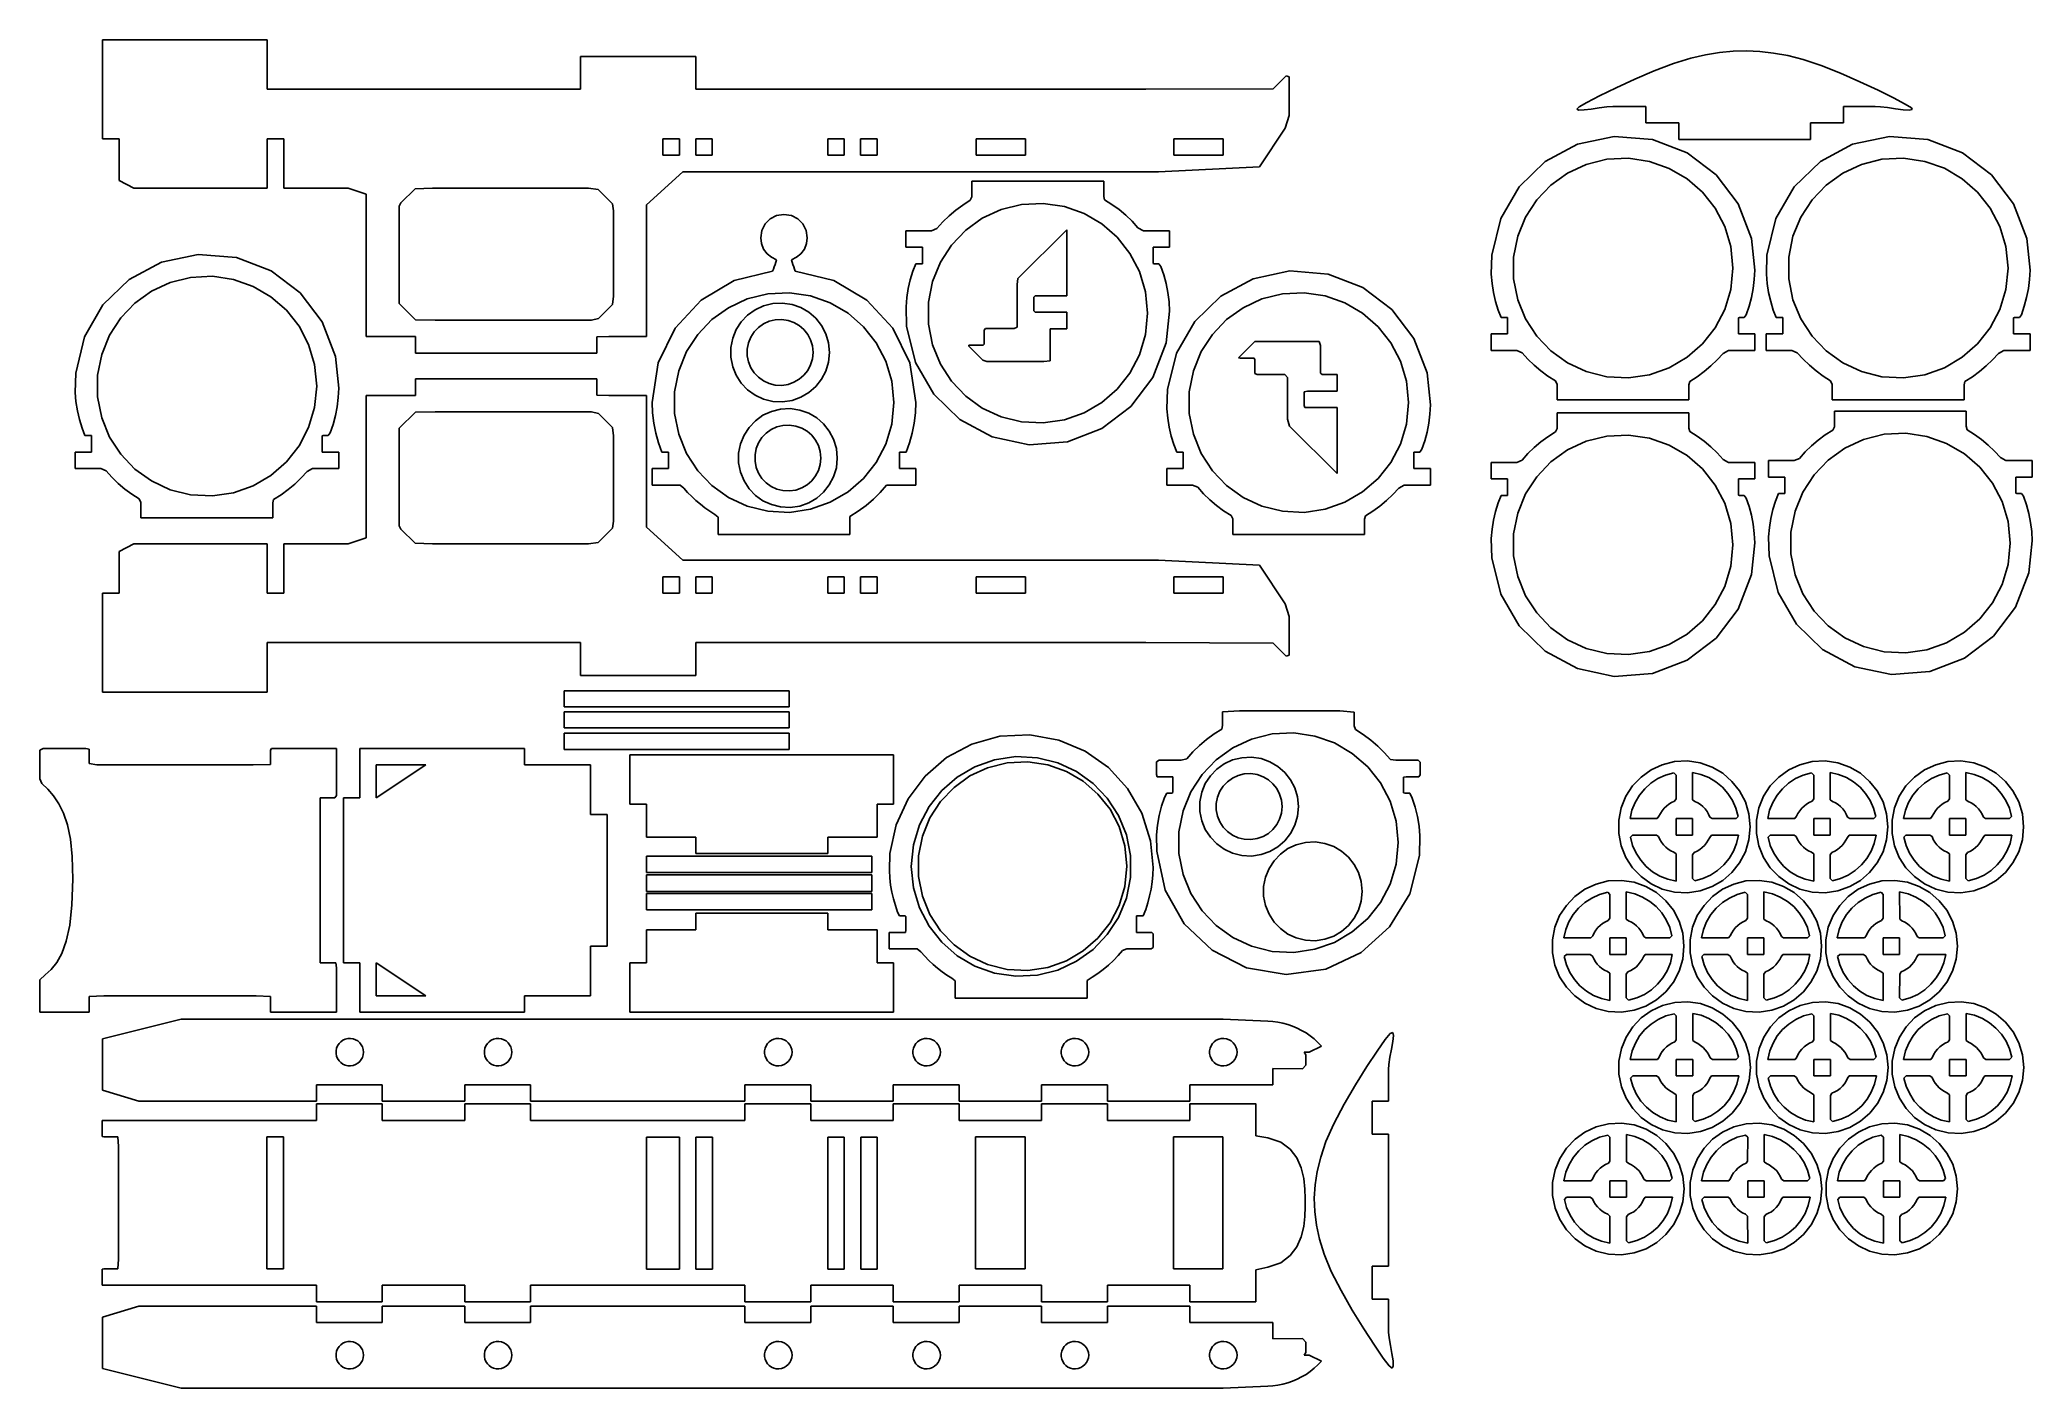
# Model space of a CAD drawing. Extents: x -453 to 453, y -307 to 307.
import ezdxf

# ---------------------------------------------------------------- set-up
doc = ezdxf.new("R2010")
doc.units = 0
doc.header["$MEASUREMENT"] = 0
doc.layers.get('0').update_dxf_attribs({"linetype": 'CONTINUOUS'})

msp = doc.modelspace()

# ---------------------------------------------------------------- linework, layer by layer
for p, q in [((-424.8, 306.66), (-349.8, 306.66)), ((-424.8, 261.66), (-424.8, 306.66)), ((-349.8, 306.66), (-349.8, 284.16)), ((304.73, 299.87), (297.94, 298.36)), ((311.11, 300.91), (304.73, 299.87)), ((317.27, 301.51), (311.11, 300.91)), ((323.32, 301.67), (317.27, 301.51)), ((329.39, 301.38), (323.32, 301.67)), ((335.6, 300.66), (329.39, 301.38)), ((342.07, 299.49), (335.6, 300.66)), ((349.1, 297.75), (342.07, 299.49)), ((-207.3, 299.16), (-154.8, 299.16)), ((-207.3, 284.16), (-207.3, 299.16)), ((-154.8, 284.16), (-154.8, 299.16)), ((108, 284.46), (113.85, 290.31)), ((115.2, 289.86), (113.85, 290.31)), ((281.36, 292.54), (272.45, 288.73)), ((290.06, 295.87), (281.36, 292.54)), ((297.94, 298.36), (290.06, 295.87)), ((357.28, 294.99), (349.1, 297.75)), ((366.1, 291.48), (357.28, 294.99)), ((374.96, 287.61), (366.1, 291.48)), ((-349.8, 284.16), (-207.3, 284.16)), ((-154.8, 284.16), (49.95, 284.16)), ((108, 284.46), (49.95, 284.16)), ((115.2, 289.86), (115.2, 272.31)), ((256.49, 281.17), (250.67, 278.16)), ((263.96, 284.82), (256.49, 281.17)), ((272.45, 288.73), (263.96, 284.82)), ((383.22, 283.73), (374.96, 287.61)), ((390.28, 280.23), (383.22, 283.73)), ((113.4, 266.46), (115.2, 272.31)), ((247.11, 276.14), (246.05, 275.09)), ((246.05, 275.09), (247, 274.7)), ((247, 274.7), (249.4, 274.81)), ((250.67, 278.16), (247.11, 276.14)), ((249.4, 274.81), (252.7, 275.21)), ((252.7, 275.21), (256.35, 275.72)), ((256.35, 275.72), (259.79, 276.17)), ((259.79, 276.17), (262.46, 276.36)), ((277.46, 276.36), (262.46, 276.36)), ((277.46, 268.86), (277.46, 276.36)), ((367.46, 276.36), (367.46, 268.86)), ((381.86, 276.36), (367.46, 276.36)), ((381.86, 276.36), (384.26, 276.26)), ((384.26, 276.26), (387.53, 275.87)), ((387.53, 275.87), (391.18, 275.35)), ((395.52, 277.46), (390.28, 280.23)), ((391.18, 275.35), (394.64, 274.9)), ((394.64, 274.9), (397.35, 274.69)), ((398.35, 275.76), (395.52, 277.46)), ((397.35, 274.69), (398.78, 274.92)), ((398.78, 274.92), (398.35, 275.76)), ((113.4, 266.46), (101.7, 248.91)), ((292.46, 268.86), (277.46, 268.86)), ((292.46, 261.36), (292.46, 268.86)), ((352.46, 268.86), (352.46, 261.36)), ((367.46, 268.86), (352.46, 268.86)), ((-424.8, 261.66), (-417.3, 261.66)), ((-417.3, 261.66), (-417.3, 242.76)), ((-349.8, 261.66), (-349.8, 239.16)), ((-342.3, 261.66), (-349.8, 261.66)), ((-342.3, 239.16), (-342.3, 261.66)), ((-169.8, 261.66), (-169.8, 254.16)), ((-162.3, 261.66), (-169.8, 261.66)), ((-169.8, 254.16), (-162.3, 254.16)), ((-162.3, 254.16), (-162.3, 261.66)), ((-154.8, 261.66), (-154.8, 254.16)), ((-147.3, 261.66), (-154.8, 261.66)), ((-154.8, 254.16), (-147.3, 254.16)), ((-147.3, 254.16), (-147.3, 261.66)), ((-94.8, 261.66), (-94.8, 254.16)), ((-87.3, 261.66), (-94.8, 261.66)), ((-94.8, 254.16), (-87.3, 254.16)), ((-87.3, 254.16), (-87.3, 261.66)), ((-79.8, 261.66), (-79.8, 254.16)), ((-72.3, 261.66), (-79.8, 261.66)), ((-79.8, 254.16), (-72.3, 254.16)), ((-72.3, 254.16), (-72.3, 261.66)), ((-27.3, 261.66), (-27.3, 254.16)), ((-4.8, 261.66), (-27.3, 261.66)), ((-27.3, 254.16), (-4.8, 254.16)), ((-4.8, 254.16), (-4.8, 261.66)), ((62.7, 261.66), (62.7, 254.16)), ((85.2, 261.66), (62.7, 261.66)), ((62.7, 254.16), (85.2, 254.16)), ((85.2, 254.16), (85.2, 261.66)), ((246.39, 259.19), (231.7, 251.28)), ((263.18, 262.74), (246.39, 259.19)), ((280.6, 261.35), (263.18, 262.74)), ((296.32, 255.29), (280.6, 261.35)), ((352.46, 261.36), (292.46, 261.36)), ((309.53, 245.29), (296.32, 255.29)), ((371.62, 259.19), (356.93, 251.29)), ((388.41, 262.75), (371.62, 259.19)), ((405.84, 261.35), (388.41, 262.75)), ((421.55, 255.29), (405.84, 261.35)), ((434.77, 245.29), (421.55, 255.29)), ((-177.3, 231.66), (-160.65, 246.66)), ((55.8, 246.66), (-160.65, 246.66)), ((55.8, 246.66), (101.7, 248.91)), ((231.7, 251.28), (219.82, 239.76)), ((241.89, 246.04), (234.33, 240.6)), ((250.43, 250.01), (241.89, 246.04)), ((259.74, 252.33), (250.43, 250.01)), ((269.61, 252.81), (259.74, 252.33)), ((279.24, 251.39), (269.61, 252.81)), ((288.19, 248.22), (279.24, 251.39)), ((296.26, 243.49), (288.19, 248.22)), ((319.53, 232.07), (309.53, 245.29)), ((356.93, 251.29), (345.05, 239.77)), ((367.13, 246.05), (359.56, 240.6)), ((375.66, 250.02), (367.13, 246.05)), ((384.97, 252.33), (375.66, 250.02)), ((394.85, 252.82), (384.97, 252.33)), ((404.48, 251.39), (394.85, 252.82)), ((413.42, 248.23), (404.48, 251.39)), ((421.49, 243.5), (413.42, 248.23)), ((444.77, 232.07), (434.77, 245.29)), ((-417.3, 242.76), (-410.55, 239.16)), ((-349.8, 239.16), (-410.55, 239.16)), ((-313.05, 239.16), (-342.3, 239.16)), ((-313.05, 239.16), (-304.8, 236.46)), ((-304.8, 171.66), (-304.8, 236.46)), ((-282.53, 238.93), (-288.99, 232.47)), ((-274.68, 239.16), (-282.53, 238.93)), ((-203.61, 239.16), (-274.68, 239.16)), ((-199.22, 238.59), (-203.61, 239.16)), ((-192.76, 232.13), (-199.22, 238.59)), ((-29.2, 235.27), (-29.2, 242.34)), ((-29.2, 242.34), (30.8, 242.34)), ((30.8, 242.34), (30.8, 235.43)), ((219.82, 239.76), (211.48, 225.35)), ((234.33, 240.6), (227.9, 233.87)), ((303.28, 237.38), (296.26, 243.49)), ((309.06, 230.08), (303.28, 237.38)), ((345.05, 239.77), (336.71, 225.36)), ((359.56, 240.6), (353.14, 233.88)), ((428.51, 237.39), (421.49, 243.5)), ((434.29, 230.09), (428.51, 237.39)), ((-288.99, 232.47), (-289.8, 230.97)), ((-289.8, 230.97), (-289.8, 186.66)), ((-192.3, 228.9), (-192.76, 232.13)), ((-192.3, 190.13), (-192.3, 228.9)), ((-177.3, 231.66), (-177.3, 171.66)), ((-118.04, 226.73), (-120.95, 225.22)), ((-114.69, 227.27), (-118.04, 226.73)), ((-111.34, 226.73), (-114.69, 227.27)), ((-108.42, 225.22), (-111.34, 226.73)), ((-39.58, 226.59), (-36.55, 229.16)), ((-36.55, 229.16), (-33.34, 231.52)), ((-33.34, 231.52), (-29.97, 233.67)), ((-29.97, 233.67), (-29.2, 235.27)), ((-24.43, 225.5), (-15.9, 229.48)), ((-15.9, 229.48), (-6.59, 231.79)), ((-6.59, 231.79), (3.29, 232.27)), ((3.29, 232.27), (12.92, 230.85)), ((12.92, 230.85), (21.86, 227.68)), ((21.86, 227.68), (29.94, 222.96)), ((30.8, 235.43), (31.18, 233.9)), ((31.18, 233.9), (34.57, 231.77)), ((34.57, 231.77), (37.79, 229.43)), ((37.79, 229.43), (40.85, 226.88)), ((40.85, 226.88), (43.72, 224.13)), ((227.9, 233.87), (222.81, 226.04)), ((313.41, 221.78), (309.06, 230.08)), ((325.59, 216.35), (319.53, 232.07)), ((353.14, 233.88), (348.05, 226.05)), ((438.65, 221.78), (434.29, 230.09)), ((450.83, 216.36), (444.77, 232.07)), ((-124.75, 220.01), (-125.29, 216.66)), ((-123.24, 222.93), (-124.75, 220.01)), ((-120.95, 225.22), (-123.24, 222.93)), ((-106.13, 222.93), (-108.42, 225.22)), ((-104.62, 220.01), (-106.13, 222.93)), ((-104.08, 216.66), (-104.62, 220.01)), ((-59.2, 212.34), (-59.2, 219.84)), ((-59.2, 219.84), (-47.53, 219.84)), ((-47.53, 219.84), (-45.09, 220.86)), ((-45.09, 220.86), (-42.43, 223.82)), ((-42.43, 223.82), (-39.58, 226.59)), ((-38.42, 213.34), (-32, 220.06)), ((-32, 220.06), (-24.43, 225.5)), ((-8.23, 198.09), (13.96, 220.29)), ((13.96, 220.29), (13.96, 190.29)), ((29.94, 222.96), (36.96, 216.85)), ((43.72, 224.13), (46.4, 221.2)), ((46.4, 221.2), (48.85, 219.84)), ((48.85, 219.84), (60.8, 219.84)), ((60.8, 219.84), (60.8, 212.34)), ((211.48, 225.35), (207.41, 208.76)), ((222.81, 226.04), (219.24, 217.3)), ((316.16, 212.64), (313.41, 221.78)), ((336.71, 225.36), (332.64, 208.77)), ((348.05, 226.05), (344.47, 217.31)), ((441.4, 212.65), (438.65, 221.78)), ((-381.24, 209.04), (-398.03, 205.48)), ((-363.82, 207.64), (-381.24, 209.04)), ((-125.29, 216.66), (-124.94, 213.96)), ((-124.94, 213.96), (-123.95, 211.5)), ((-123.95, 211.5), (-122.41, 209.4)), ((-122.41, 209.4), (-120.41, 207.74)), ((-108.96, 207.74), (-106.96, 209.4)), ((-106.96, 209.4), (-105.42, 211.5)), ((-105.42, 211.5), (-104.43, 213.96)), ((-104.43, 213.96), (-104.08, 216.66)), ((-51.7, 212.34), (-59.2, 212.34)), ((-51.7, 212.34), (-51.7, 204.84)), ((-43.51, 205.51), (-38.42, 213.34)), ((36.96, 216.85), (42.73, 209.55)), ((42.73, 209.55), (47.09, 201.24)), ((53.3, 212.34), (60.8, 212.34)), ((53.3, 212.34), (53.3, 204.96)), ((207.41, 208.76), (207.19, 200.02)), ((219.24, 217.3), (217.36, 207.83)), ((317.12, 202.87), (316.16, 212.64)), ((327.11, 201.92), (325.59, 216.35)), ((332.64, 208.77), (332.42, 200.03)), ((344.47, 217.31), (342.6, 207.83)), ((442.35, 202.88), (441.4, 212.65)), ((452.35, 201.92), (450.83, 216.36)), ((-398.03, 205.48), (-412.72, 197.58)), ((-348.11, 201.58), (-363.82, 207.64)), ((-334.89, 191.58), (-348.11, 201.58)), ((-119.84, 201.45), (-137.33, 197.23)), ((-120.41, 207.74), (-118.04, 206.6)), ((-119.48, 202.42), (-119.84, 201.45)), ((-119.11, 203.43), (-119.48, 202.42)), ((-118.76, 204.47), (-119.11, 203.43)), ((-118.4, 205.53), (-118.76, 204.47)), ((-118.04, 206.6), (-118.4, 205.53)), ((-111.33, 206.6), (-108.96, 207.74)), ((-110.97, 205.53), (-111.33, 206.6)), ((-110.62, 204.47), (-110.97, 205.53)), ((-110.26, 203.43), (-110.62, 204.47)), ((-109.9, 202.42), (-110.26, 203.43)), ((-109.53, 201.45), (-109.9, 202.42)), ((-92.04, 197.23), (-109.53, 201.45)), ((-57.23, 197.55), (-56.03, 201.46)), ((-56.03, 201.46), (-54.68, 204.84)), ((-54.68, 204.84), (-51.7, 204.84)), ((-47.08, 196.77), (-43.51, 205.51)), ((47.09, 201.24), (49.84, 192.11)), ((53.3, 204.96), (53.78, 204.84)), ((53.78, 204.84), (55.97, 204.84)), ((55.97, 204.84), (56.84, 203.58)), ((56.84, 203.58), (58.19, 199.74)), ((58.19, 199.74), (59.27, 195.77)), ((115.57, 201.54), (98.78, 197.98)), ((133, 200.14), (115.57, 201.54)), ((148.71, 194.08), (133, 200.14)), ((207.19, 200.02), (207.53, 195.8)), ((217.36, 207.83), (217.36, 197.91)), ((316.16, 193.1), (317.12, 202.87)), ((326.89, 197.67), (327.11, 201.92)), ((332.42, 200.03), (332.77, 195.81)), ((342.6, 207.83), (342.6, 197.92)), ((441.4, 193.1), (442.35, 202.88)), ((452.13, 197.67), (452.35, 201.92)), ((-412.72, 197.58), (-424.6, 186.06)), ((-402.53, 192.33), (-410.1, 186.89)), ((-394, 196.3), (-402.53, 192.33)), ((-384.69, 198.62), (-394, 196.3)), ((-374.81, 199.1), (-384.69, 198.62)), ((-365.18, 197.68), (-374.81, 199.1)), ((-356.23, 194.51), (-365.18, 197.68)), ((-348.16, 189.78), (-356.23, 194.51)), ((-324.89, 178.36), (-334.89, 191.58)), ((-137.33, 197.23), (-152.41, 188.31)), ((-122.07, 191.12), (-131.38, 188.8)), ((-112.19, 191.6), (-122.07, 191.12)), ((-102.56, 190.18), (-112.19, 191.6)), ((-76.96, 188.31), (-92.04, 197.23)), ((-58.79, 189.4), (-58.15, 193.53)), ((-58.15, 193.53), (-57.23, 197.55)), ((-48.96, 187.29), (-47.08, 196.77)), ((-8.54, 195.32), (-8.23, 198.09)), ((-8.54, 175.9), (-8.54, 195.32)), ((49.84, 192.11), (50.8, 182.34)), ((59.27, 195.77), (60.06, 191.7)), ((60.06, 191.7), (60.57, 187.54)), ((98.78, 197.98), (84.09, 190.08)), ((112.13, 191.12), (102.82, 188.8)), ((122.01, 191.6), (112.13, 191.12)), ((131.64, 190.18), (122.01, 191.6)), ((161.93, 184.08), (148.71, 194.08)), ((207.53, 195.8), (208.17, 191.68)), ((208.17, 191.68), (209.09, 187.66)), ((217.36, 197.91), (219.24, 188.44)), ((313.41, 183.96), (316.16, 193.1)), ((325.59, 189.43), (326.38, 193.5)), ((326.38, 193.5), (326.89, 197.67)), ((332.77, 195.81), (333.41, 191.69)), ((333.41, 191.69), (334.33, 187.66)), ((342.6, 197.92), (344.47, 188.45)), ((438.65, 183.97), (441.4, 193.1)), ((450.82, 189.44), (451.62, 193.51)), ((451.62, 193.51), (452.13, 197.67)), ((-424.6, 186.06), (-432.94, 171.64)), ((-410.1, 186.89), (-416.52, 180.17)), ((-341.14, 183.68), (-348.16, 189.78)), ((-335.36, 176.38), (-341.14, 183.68)), ((-289.8, 186.66), (-282.41, 179.28)), ((-199.11, 179.86), (-192.65, 186.32)), ((-192.65, 186.32), (-192.3, 190.13)), ((-152.41, 188.31), (-164.22, 175.51)), ((-139.91, 184.83), (-147.48, 179.39)), ((-131.38, 188.8), (-139.91, 184.83)), ((-131.22, 181.46), (-134.11, 178.44)), ((-127.82, 183.91), (-131.22, 181.46)), ((-123.98, 185.7), (-127.82, 183.91)), ((-119.79, 186.74), (-123.98, 185.7)), ((-115.35, 186.96), (-119.79, 186.74)), ((-111.01, 186.32), (-115.35, 186.96)), ((-106.99, 184.89), (-111.01, 186.32)), ((-103.35, 182.77), (-106.99, 184.89)), ((-100.2, 180.02), (-103.35, 182.77)), ((-93.62, 187.01), (-102.56, 190.18)), ((-85.54, 182.28), (-93.62, 187.01)), ((-78.53, 176.18), (-85.54, 182.28)), ((-65.15, 175.51), (-76.96, 188.31)), ((-59.14, 185.19), (-58.79, 189.4)), ((-58.92, 176.45), (-59.14, 185.19)), ((-48.96, 177.38), (-48.96, 187.29)), ((-0.44, 190.29), (-1.04, 189.69)), ((-1.04, 189.69), (-1.04, 183.39)), ((-1.04, 183.39), (-0.44, 182.79)), ((13.96, 190.29), (-0.44, 190.29)), ((-0.44, 182.79), (13.96, 182.79)), ((13.96, 182.79), (13.96, 175.28)), ((50.8, 182.34), (49.84, 172.56)), ((60.79, 183.29), (59.27, 168.85)), ((60.57, 187.54), (60.79, 183.29)), ((84.09, 190.08), (72.21, 178.56)), ((94.29, 184.83), (86.72, 179.39)), ((102.82, 188.8), (94.29, 184.83)), ((140.58, 187.01), (131.64, 190.18)), ((148.65, 182.28), (140.58, 187.01)), ((155.67, 176.18), (148.65, 182.28)), ((171.93, 170.86), (161.93, 184.08)), ((209.09, 187.66), (210.29, 183.74)), ((210.29, 183.74), (211.64, 180.37)), ((219.24, 188.44), (222.81, 179.7)), ((309.06, 175.66), (313.41, 183.96)), ((322.29, 180.37), (323.16, 181.62)), ((323.16, 181.62), (324.51, 185.47)), ((324.51, 185.47), (325.59, 189.43)), ((334.33, 187.66), (335.53, 183.75)), ((335.53, 183.75), (336.88, 180.38)), ((344.47, 188.45), (348.05, 179.7)), ((434.29, 175.66), (438.65, 183.97)), ((447.53, 180.38), (448.4, 181.63)), ((448.4, 181.63), (449.75, 185.48)), ((449.75, 185.48), (450.82, 189.44)), ((-421.61, 172.34), (-425.18, 163.6)), ((-416.52, 180.17), (-421.61, 172.34)), ((-331.01, 168.07), (-335.36, 176.38)), ((-318.83, 162.65), (-324.89, 178.36)), ((-282.41, 179.28), (-273.41, 179.16)), ((-273.41, 179.16), (-202.34, 179.16)), ((-202.34, 179.16), (-199.11, 179.86)), ((-164.22, 175.51), (-171.93, 159.68)), ((-153.9, 172.67), (-158.99, 164.84)), ((-147.48, 179.39), (-153.9, 172.67)), ((-136.41, 174.92), (-138.01, 170.98)), ((-134.11, 178.44), (-136.41, 174.92)), ((-128.23, 173.79), (-129.76, 171.44)), ((-126.31, 175.8), (-128.23, 173.79)), ((-124.04, 177.44), (-126.31, 175.8)), ((-121.48, 178.63), (-124.04, 177.44)), ((-118.68, 179.32), (-121.48, 178.63)), ((-115.72, 179.47), (-118.68, 179.32)), ((-112.83, 179.04), (-115.72, 179.47)), ((-110.15, 178.09), (-112.83, 179.04)), ((-107.73, 176.67), (-110.15, 178.09)), ((-105.62, 174.84), (-107.73, 176.67)), ((-103.89, 172.65), (-105.62, 174.84)), ((-102.58, 170.16), (-103.89, 172.65)), ((-97.6, 176.73), (-100.2, 180.02)), ((-95.64, 172.99), (-97.6, 176.73)), ((-94.4, 168.88), (-95.64, 172.99)), ((-72.75, 168.88), (-78.53, 176.18)), ((-57.44, 159.68), (-65.15, 175.51)), ((-54.84, 159.86), (-58.92, 176.45)), ((-47.08, 167.9), (-48.96, 177.38)), ((-23.54, 174.67), (-22.92, 175.29)), ((-23.54, 168.2), (-23.54, 174.67)), ((-22.92, 175.29), (-9.98, 175.29)), ((-9.98, 175.29), (-8.54, 175.9)), ((13.96, 175.28), (6.44, 175.28)), ((6.44, 175.28), (6.45, 160.7)), ((49.84, 172.56), (47.09, 163.43)), ((72.21, 178.56), (63.87, 164.14)), ((80.3, 172.67), (75.21, 164.84)), ((86.72, 179.39), (80.3, 172.67)), ((161.45, 168.88), (155.67, 176.18)), ((207.12, 165.37), (207.12, 172.87)), ((207.12, 172.87), (214.62, 172.87)), ((211.64, 180.37), (214.62, 180.37)), ((214.62, 172.87), (214.62, 180.37)), ((222.81, 179.7), (227.9, 171.87)), ((303.28, 168.36), (309.06, 175.66)), ((319.62, 180.24), (320.1, 180.37)), ((319.62, 180.24), (319.62, 172.87)), ((319.62, 172.87), (327.12, 172.87)), ((320.1, 180.37), (322.29, 180.37)), ((327.12, 165.37), (327.12, 172.87)), ((332.35, 172.88), (339.85, 172.88)), ((332.35, 165.38), (332.35, 172.88)), ((339.85, 180.38), (336.88, 180.38)), ((339.85, 172.88), (339.85, 180.38)), ((348.05, 179.7), (353.14, 171.88)), ((428.51, 168.36), (434.29, 175.66)), ((444.85, 180.25), (445.34, 180.38)), ((444.85, 180.25), (444.85, 172.88)), ((444.85, 172.88), (452.35, 172.88)), ((447.53, 180.38), (445.34, 180.38)), ((452.35, 165.38), (452.35, 172.88)), ((-432.94, 171.64), (-437.02, 155.05)), ((-425.18, 163.6), (-427.06, 154.12)), ((-328.26, 158.94), (-331.01, 168.07)), ((-282.3, 171.66), (-304.8, 171.66)), ((-282.3, 164.16), (-282.3, 171.66)), ((-199.8, 164.16), (-282.3, 164.16)), ((-199.8, 171.51), (-194.4, 171.66)), ((-199.8, 171.51), (-199.8, 164.16)), ((-194.4, 171.66), (-177.3, 171.66)), ((-158.99, 164.84), (-162.57, 156.1)), ((-138.01, 170.98), (-138.86, 166.72)), ((-138.86, 166.72), (-138.86, 162.26)), ((-130.83, 168.82), (-131.4, 165.97)), ((-131.4, 165.97), (-131.4, 163)), ((-129.76, 171.44), (-130.83, 168.82)), ((-101.76, 167.42), (-102.58, 170.16)), ((-101.47, 164.49), (-101.76, 167.42)), ((-101.76, 161.55), (-101.47, 164.49)), ((-93.97, 164.49), (-94.4, 168.88)), ((-94.4, 160.09), (-93.97, 164.49)), ((-68.39, 160.57), (-72.75, 168.88)), ((-43.51, 159.16), (-47.08, 167.9)), ((-30.63, 167.37), (-30.52, 167.79)), ((-24.15, 160.9), (-30.63, 167.37)), ((-30.52, 167.79), (-24.05, 167.79)), ((-24.05, 167.79), (-23.54, 168.2)), ((47.09, 163.43), (42.73, 155.12)), ((59.27, 168.85), (53.21, 153.14)), ((63.87, 164.14), (59.8, 147.55)), ((75.21, 164.84), (71.63, 156.1)), ((92.16, 162.05), (99.51, 169.4)), ((99.51, 169.4), (128.89, 169.4)), ((129.49, 167.6), (128.89, 169.4)), ((129.49, 167.6), (129.48, 155.01)), ((165.81, 160.57), (161.45, 168.88)), ((177.99, 155.15), (171.93, 170.86)), ((207.12, 165.37), (218.8, 165.37)), ((218.8, 165.37), (221.23, 164.34)), ((221.23, 164.34), (223.89, 161.39)), ((227.9, 171.87), (234.33, 165.14)), ((234.33, 165.14), (241.89, 159.7)), ((296.26, 162.25), (303.28, 168.36)), ((310.04, 161.07), (312.72, 164.01)), ((312.72, 164.01), (315.18, 165.37)), ((327.12, 165.37), (315.18, 165.37)), ((344.03, 165.38), (332.35, 165.38)), ((344.03, 165.38), (346.46, 164.35)), ((346.46, 164.35), (349.12, 161.4)), ((353.14, 171.88), (359.56, 165.15)), ((359.56, 165.15), (367.13, 159.71)), ((421.49, 162.26), (428.51, 168.36)), ((435.28, 161.08), (437.96, 164.02)), ((437.96, 164.02), (440.41, 165.38)), ((452.35, 165.38), (440.41, 165.38)), ((-437.02, 155.05), (-437.24, 146.31)), ((-327.3, 149.16), (-328.26, 158.94)), ((-317.31, 148.21), (-318.83, 162.65)), ((-171.93, 159.68), (-174.69, 141.66)), ((-162.57, 156.1), (-164.44, 146.62)), ((-138.86, 162.26), (-138.01, 157.99)), ((-138.01, 157.99), (-136.41, 154.06)), ((-131.4, 163), (-130.83, 160.16)), ((-130.83, 160.16), (-129.76, 157.53)), ((-129.76, 157.53), (-128.23, 155.19)), ((-128.23, 155.19), (-126.31, 153.17)), ((-107.73, 152.3), (-105.62, 154.13)), ((-105.62, 154.13), (-103.89, 156.32)), ((-103.89, 156.32), (-102.58, 158.81)), ((-102.58, 158.81), (-101.76, 161.55)), ((-97.6, 152.24), (-95.64, 155.98)), ((-95.64, 155.98), (-94.4, 160.09)), ((-65.64, 151.44), (-68.39, 160.57)), ((-54.69, 141.66), (-57.44, 159.68)), ((-46.5, 145.44), (-54.84, 159.86)), ((-38.42, 151.33), (-43.51, 159.16)), ((-22.31, 160.29), (-24.15, 160.9)), ((3.57, 160.29), (-22.31, 160.29)), ((6.45, 160.7), (3.57, 160.29)), ((42.73, 155.12), (36.96, 147.82)), ((71.63, 156.1), (69.76, 146.62)), ((92.16, 162.05), (92.91, 161.9)), ((99.21, 161.9), (92.91, 161.9)), ((99.21, 161.9), (99.51, 161.15)), ((99.51, 154.85), (99.51, 161.15)), ((99.51, 154.85), (100.71, 154.4)), ((113.31, 154.4), (100.71, 154.4)), ((113.31, 154.4), (114.51, 153.05)), ((130.24, 154.41), (129.48, 155.01)), ((130.24, 154.41), (137, 154.41)), ((137, 154.41), (137.01, 146.9)), ((168.56, 151.44), (165.81, 160.57)), ((179.5, 140.71), (177.99, 155.15)), ((223.89, 161.39), (226.74, 158.62)), ((226.74, 158.62), (229.77, 156.05)), ((229.77, 156.05), (232.98, 153.68)), ((241.89, 159.7), (250.43, 155.73)), ((250.43, 155.73), (259.74, 153.41)), ((269.61, 152.93), (279.24, 154.35)), ((279.24, 154.35), (288.19, 157.52)), ((288.19, 157.52), (296.26, 162.25)), ((300.89, 153.43), (304.12, 155.78)), ((304.12, 155.78), (307.17, 158.32)), ((307.17, 158.32), (310.04, 161.07)), ((349.12, 161.4), (351.97, 158.63)), ((351.97, 158.63), (355.01, 156.06)), ((355.01, 156.06), (358.22, 153.69)), ((367.13, 159.71), (375.66, 155.74)), ((375.66, 155.74), (384.97, 153.42)), ((394.85, 152.94), (404.48, 154.36)), ((404.48, 154.36), (413.42, 157.53)), ((413.42, 157.53), (421.49, 162.26)), ((426.12, 153.44), (429.35, 155.78)), ((429.35, 155.78), (432.4, 158.33)), ((432.4, 158.33), (435.28, 161.08)), ((-437.24, 146.31), (-436.89, 142.1)), ((-427.06, 154.12), (-427.06, 144.21)), ((-328.26, 139.39), (-327.3, 149.16)), ((-317.53, 143.96), (-317.31, 148.21)), ((-282.3, 152.45), (-199.8, 152.45)), ((-282.3, 144.95), (-282.3, 152.45)), ((-199.8, 152.45), (-199.8, 145.1)), ((-199.8, 145.1), (-194.4, 144.95)), ((-164.44, 146.62), (-164.44, 136.71)), ((-136.41, 154.06), (-134.11, 150.54)), ((-134.11, 150.54), (-131.22, 147.51)), ((-131.22, 147.51), (-127.82, 145.06)), ((-126.31, 153.17), (-124.04, 151.54)), ((-124.04, 151.54), (-121.48, 150.34)), ((-121.48, 150.34), (-118.68, 149.65)), ((-118.68, 149.65), (-115.72, 149.5)), ((-115.72, 149.5), (-112.83, 149.93)), ((-112.83, 149.93), (-110.15, 150.88)), ((-110.15, 150.88), (-107.73, 152.3)), ((-106.99, 144.08), (-103.35, 146.21)), ((-103.35, 146.21), (-100.2, 148.95)), ((-100.2, 148.95), (-97.6, 152.24)), ((-64.69, 141.66), (-65.64, 151.44)), ((-34.63, 133.92), (-46.5, 145.44)), ((-32, 144.61), (-38.42, 151.33)), ((36.96, 147.82), (29.94, 141.72)), ((53.21, 153.14), (43.21, 139.92)), ((59.8, 147.55), (59.58, 138.81)), ((69.76, 146.62), (69.76, 136.71)), ((114.51, 134.15), (114.51, 153.05)), ((122.01, 146.6), (123.51, 146.9)), ((122.01, 146.6), (122.01, 140.3)), ((137.01, 146.9), (123.51, 146.9)), ((169.51, 141.66), (168.56, 151.44)), ((232.98, 153.68), (236.35, 151.54)), ((236.35, 151.54), (237.12, 149.94)), ((237.12, 142.87), (237.12, 149.94)), ((259.74, 153.41), (269.61, 152.93)), ((297.12, 149.77), (297.5, 151.31)), ((297.12, 149.77), (297.12, 142.87)), ((297.5, 151.31), (300.89, 153.43)), ((358.22, 153.69), (361.58, 151.54)), ((361.58, 151.54), (362.35, 149.95)), ((362.35, 142.88), (362.35, 149.95)), ((384.97, 153.42), (394.85, 152.94)), ((422.35, 149.78), (422.74, 151.32)), ((422.35, 149.78), (422.35, 142.88)), ((422.74, 151.32), (426.12, 153.44)), ((-436.89, 142.1), (-436.25, 137.98)), ((-436.25, 137.98), (-435.33, 133.95)), ((-427.06, 144.21), (-425.18, 134.73)), ((-331.01, 130.26), (-328.26, 139.39)), ((-318.83, 135.73), (-318.04, 139.8)), ((-318.04, 139.8), (-317.53, 143.96)), ((-304.8, 144.95), (-282.3, 144.95)), ((-304.8, 80.15), (-304.8, 144.95)), ((-282.41, 137.34), (-289.8, 129.95)), ((-282.41, 137.34), (-273.41, 137.45)), ((-202.34, 137.45), (-273.41, 137.45)), ((-202.34, 137.45), (-199.11, 136.76)), ((-192.65, 130.3), (-199.11, 136.76)), ((-177.3, 144.95), (-194.4, 144.95)), ((-177.3, 144.95), (-177.3, 84.95)), ((-174.69, 141.66), (-174.5, 136.93)), ((-174.5, 136.93), (-173.95, 132.3)), ((-164.44, 136.71), (-162.57, 127.23)), ((-127.82, 145.06), (-123.98, 143.27)), ((-120.44, 137.66), (-124.28, 135.87)), ((-123.98, 143.27), (-119.79, 142.23)), ((-116.25, 138.7), (-120.44, 137.66)), ((-119.79, 142.23), (-115.35, 142.01)), ((-111.8, 138.92), (-116.25, 138.7)), ((-115.35, 142.01), (-111.01, 142.65)), ((-107.47, 138.28), (-111.8, 138.92)), ((-111.01, 142.65), (-106.99, 144.08)), ((-103.44, 136.85), (-107.47, 138.28)), ((-99.81, 134.72), (-103.44, 136.85)), ((-65.64, 131.89), (-64.69, 141.66)), ((-55.42, 132.3), (-54.87, 136.93)), ((-54.87, 136.93), (-54.69, 141.66)), ((-24.43, 139.17), (-32, 144.61)), ((-15.9, 135.2), (-24.43, 139.17)), ((21.86, 136.99), (12.92, 133.82)), ((29.94, 141.72), (21.86, 136.99)), ((43.21, 139.92), (29.99, 129.92)), ((59.58, 138.81), (59.93, 134.6)), ((69.76, 136.71), (71.63, 127.23)), ((122.31, 139.4), (122.01, 140.3)), ((122.31, 139.4), (137.01, 139.4)), ((137.01, 139.4), (137.01, 109.4)), ((168.56, 131.89), (169.51, 141.66)), ((178.78, 132.3), (179.29, 136.46)), ((179.29, 136.46), (179.5, 140.71)), ((297.12, 142.87), (237.12, 142.87)), ((237.12, 136.96), (297.12, 136.96)), ((237.12, 129.89), (237.12, 136.96)), ((297.12, 136.96), (297.12, 130.05)), ((422.35, 142.88), (362.35, 142.88)), ((363.32, 137.77), (423.32, 137.77)), ((363.32, 130.7), (363.32, 137.77)), ((423.32, 137.77), (423.32, 130.87)), ((-435.33, 133.95), (-434.13, 130.04)), ((-434.13, 130.04), (-432.78, 126.66)), ((-425.18, 134.73), (-421.61, 125.99)), ((-335.36, 121.95), (-331.01, 130.26)), ((-322.13, 126.66), (-321.26, 127.92)), ((-321.26, 127.92), (-319.91, 131.76)), ((-319.91, 131.76), (-318.83, 135.73)), ((-289.8, 129.95), (-289.8, 85.65)), ((-192.65, 130.3), (-192.3, 126.49)), ((-173.95, 132.3), (-173.05, 127.78)), ((-173.05, 127.78), (-171.8, 123.4)), ((-162.57, 127.23), (-158.99, 118.49)), ((-130.57, 130.39), (-132.86, 126.87)), ((-127.68, 133.42), (-130.57, 130.39)), ((-124.28, 135.87), (-127.68, 133.42)), ((-122.76, 127.76), (-124.69, 125.74)), ((-120.49, 129.39), (-122.76, 127.76)), ((-117.93, 130.58), (-120.49, 129.39)), ((-115.14, 131.28), (-117.93, 130.58)), ((-112.18, 131.42), (-115.14, 131.28)), ((-109.29, 131), (-112.18, 131.42)), ((-106.6, 130.05), (-109.29, 131)), ((-104.18, 128.63), (-106.6, 130.05)), ((-102.08, 126.8), (-104.18, 128.63)), ((-96.65, 131.97), (-99.81, 134.72)), ((-94.05, 128.69), (-96.65, 131.97)), ((-92.09, 124.95), (-94.05, 128.69)), ((-68.39, 122.76), (-65.64, 131.89)), ((-57.57, 123.4), (-56.32, 127.78)), ((-56.32, 127.78), (-55.42, 132.3)), ((-19.93, 126.02), (-34.63, 133.92)), ((-6.59, 132.88), (-15.9, 135.2)), ((3.29, 132.4), (-6.59, 132.88)), ((12.92, 133.82), (3.29, 132.4)), ((29.99, 129.92), (14.28, 123.86)), ((59.93, 134.6), (60.57, 130.47)), ((60.57, 130.47), (61.49, 126.45)), ((71.63, 127.23), (75.21, 118.49)), ((114.51, 134.15), (115.41, 131)), ((137.01, 109.4), (115.41, 131)), ((165.81, 122.76), (168.56, 131.89)), ((176.91, 124.26), (177.98, 128.23)), ((177.98, 128.23), (178.78, 132.3)), ((232.98, 126.14), (236.35, 128.29)), ((236.35, 128.29), (237.12, 129.89)), ((297.12, 130.05), (297.5, 128.52)), ((297.5, 128.52), (300.89, 126.39)), ((355.98, 124.59), (359.18, 126.95)), ((359.18, 126.95), (362.55, 129.1)), ((362.55, 129.1), (363.32, 130.7)), ((376.63, 124.91), (385.94, 127.23)), ((385.94, 127.23), (395.82, 127.71)), ((395.82, 127.71), (405.45, 126.29)), ((423.32, 130.87), (423.71, 129.33)), ((423.71, 129.33), (427.09, 127.2)), ((427.09, 127.2), (430.32, 124.86)), ((-437.3, 119.16), (-429.8, 119.16)), ((-437.3, 111.66), (-437.3, 119.16)), ((-429.8, 126.66), (-432.78, 126.66)), ((-429.8, 119.16), (-429.8, 126.66)), ((-421.61, 125.99), (-416.52, 118.16)), ((-416.52, 118.16), (-410.1, 111.44)), ((-341.14, 114.65), (-335.36, 121.95)), ((-324.8, 126.54), (-324.32, 126.66)), ((-324.8, 126.54), (-324.8, 119.16)), ((-324.8, 119.16), (-317.3, 119.16)), ((-322.13, 126.66), (-324.32, 126.66)), ((-317.3, 111.66), (-317.3, 119.16)), ((-192.3, 87.72), (-192.3, 126.49)), ((-171.8, 123.4), (-170.22, 119.16)), ((-167.19, 119.16), (-170.22, 119.16)), ((-167.19, 111.66), (-167.19, 119.16)), ((-158.99, 118.49), (-153.9, 110.66)), ((-134.47, 122.94), (-135.31, 118.67)), ((-135.31, 118.67), (-135.31, 114.21)), ((-132.86, 126.87), (-134.47, 122.94)), ((-127.29, 120.77), (-127.85, 117.93)), ((-127.85, 117.93), (-127.85, 114.96)), ((-126.22, 123.4), (-127.29, 120.77)), ((-124.69, 125.74), (-126.22, 123.4)), ((-100.34, 124.61), (-102.08, 126.8)), ((-99.04, 122.11), (-100.34, 124.61)), ((-98.21, 119.37), (-99.04, 122.11)), ((-97.92, 116.44), (-98.21, 119.37)), ((-90.86, 120.84), (-92.09, 124.95)), ((-90.42, 116.44), (-90.86, 120.84)), ((-72.75, 114.45), (-68.39, 122.76)), ((-62.19, 119.16), (-62.19, 111.66)), ((-59.15, 119.16), (-62.19, 119.16)), ((-59.15, 119.16), (-57.57, 123.4)), ((-3.15, 122.46), (-19.93, 126.02)), ((14.28, 123.86), (-3.15, 122.46)), ((61.49, 126.45), (62.69, 122.54)), ((62.69, 122.54), (64.04, 119.16)), ((67.01, 119.16), (64.04, 119.16)), ((67.01, 111.66), (67.01, 119.16)), ((75.21, 118.49), (80.3, 110.66)), ((161.45, 114.45), (165.81, 122.76)), ((172.01, 119.04), (172.5, 119.16)), ((172.01, 119.04), (172.01, 111.66)), ((174.69, 119.16), (172.5, 119.16)), ((174.69, 119.16), (175.56, 120.42)), ((175.56, 120.42), (176.91, 124.26)), ((221.23, 115.48), (223.89, 118.44)), ((223.89, 118.44), (226.74, 121.21)), ((226.74, 121.21), (229.77, 123.78)), ((229.77, 123.78), (232.98, 126.14)), ((234.33, 114.68), (241.89, 120.12)), ((241.89, 120.12), (250.43, 124.1)), ((250.43, 124.1), (259.74, 126.41)), ((259.74, 126.41), (269.61, 126.89)), ((269.61, 126.89), (279.24, 125.47)), ((279.24, 125.47), (288.19, 122.31)), ((288.19, 122.31), (296.26, 117.58)), ((300.89, 126.39), (304.12, 124.05)), ((304.12, 124.05), (307.17, 121.5)), ((307.17, 121.5), (310.04, 118.75)), ((310.04, 118.75), (312.72, 115.82)), ((347.43, 116.29), (350.09, 119.25)), ((350.09, 119.25), (352.94, 122.02)), ((352.94, 122.02), (355.98, 124.59)), ((360.53, 115.5), (368.1, 120.94)), ((368.1, 120.94), (376.63, 124.91)), ((405.45, 126.29), (414.39, 123.12)), ((414.39, 123.12), (422.46, 118.39)), ((422.46, 118.39), (429.48, 112.28)), ((430.32, 124.86), (433.37, 122.31)), ((433.37, 122.31), (436.25, 119.57)), ((436.25, 119.57), (438.93, 116.63)), ((-425.62, 111.66), (-437.3, 111.66)), ((-425.62, 111.66), (-423.19, 110.64)), ((-423.19, 110.64), (-420.53, 107.68)), ((-410.1, 111.44), (-402.53, 106)), ((-348.16, 108.54), (-341.14, 114.65)), ((-334.38, 107.37), (-331.7, 110.3)), ((-331.7, 110.3), (-329.25, 111.66)), ((-317.3, 111.66), (-329.25, 111.66)), ((-174.69, 104.16), (-174.69, 111.66)), ((-174.69, 111.66), (-167.19, 111.66)), ((-153.9, 110.66), (-147.48, 103.94)), ((-135.31, 114.21), (-134.47, 109.95)), ((-134.47, 109.95), (-132.86, 106.01)), ((-127.85, 114.96), (-127.29, 112.11)), ((-127.29, 112.11), (-126.22, 109.49)), ((-126.22, 109.49), (-124.69, 107.14)), ((-100.34, 108.28), (-99.04, 110.77)), ((-99.04, 110.77), (-98.21, 113.51)), ((-98.21, 113.51), (-97.92, 116.44)), ((-92.09, 107.93), (-90.86, 112.04)), ((-90.86, 112.04), (-90.42, 116.44)), ((-78.53, 107.15), (-72.75, 114.45)), ((-62.19, 111.66), (-54.69, 111.66)), ((-54.69, 111.66), (-54.69, 104.16)), ((59.51, 111.66), (67.01, 111.66)), ((59.51, 104.16), (59.51, 111.66)), ((80.3, 110.66), (86.72, 103.94)), ((155.67, 107.15), (161.45, 114.45)), ((172.01, 111.66), (179.51, 111.66)), ((179.51, 104.16), (179.51, 111.66)), ((207.12, 114.46), (218.8, 114.46)), ((207.12, 106.96), (207.12, 114.46)), ((218.8, 114.46), (221.23, 115.48)), ((227.9, 107.96), (234.33, 114.68)), ((296.26, 117.58), (303.28, 111.47)), ((303.28, 111.47), (309.06, 104.17)), ((312.72, 115.82), (315.18, 114.46)), ((315.18, 114.46), (327.12, 114.46)), ((327.12, 114.46), (327.12, 106.96)), ((333.32, 115.27), (345, 115.27)), ((333.32, 107.77), (333.32, 115.27)), ((345, 115.27), (347.43, 116.29)), ((354.11, 108.77), (360.53, 115.5)), ((429.48, 112.28), (435.26, 104.98)), ((438.93, 116.63), (441.38, 115.27)), ((441.38, 115.27), (453.32, 115.27)), ((453.32, 115.27), (453.32, 107.77)), ((-420.53, 107.68), (-417.68, 104.92)), ((-417.68, 104.92), (-414.65, 102.34)), ((-414.65, 102.34), (-411.44, 99.98)), ((-411.44, 99.98), (-408.07, 97.83)), ((-402.53, 106), (-394, 102.03)), ((-394, 102.03), (-384.69, 99.71)), ((-374.81, 99.23), (-365.18, 100.65)), ((-365.18, 100.65), (-356.23, 103.82)), ((-356.23, 103.82), (-348.16, 108.54)), ((-343.53, 99.73), (-340.31, 102.07)), ((-340.31, 102.07), (-337.25, 104.62)), ((-337.25, 104.62), (-334.38, 107.37)), ((-161.95, 104.16), (-174.69, 104.16)), ((-161.95, 104.16), (-160.29, 102.8)), ((-160.29, 102.8), (-158.52, 100.82)), ((-158.52, 100.82), (-156.67, 98.93)), ((-147.48, 103.94), (-139.91, 98.5)), ((-132.86, 106.01), (-130.57, 102.49)), ((-130.57, 102.49), (-127.68, 99.47)), ((-124.69, 107.14), (-122.76, 105.12)), ((-122.76, 105.12), (-120.49, 103.49)), ((-120.49, 103.49), (-117.93, 102.3)), ((-117.93, 102.3), (-115.14, 101.61)), ((-115.14, 101.61), (-112.18, 101.46)), ((-112.18, 101.46), (-109.29, 101.89)), ((-109.29, 101.89), (-106.6, 102.84)), ((-106.6, 102.84), (-104.18, 104.26)), ((-104.18, 104.26), (-102.08, 106.09)), ((-102.08, 106.09), (-100.34, 108.28)), ((-99.81, 98.16), (-96.65, 100.91)), ((-96.65, 100.91), (-94.05, 104.2)), ((-94.05, 104.2), (-92.09, 107.93)), ((-93.62, 96.32), (-85.54, 101.04)), ((-85.54, 101.04), (-78.53, 107.15)), ((-73.98, 97.71), (-70.85, 100.82)), ((-70.85, 100.82), (-67.96, 104.16)), ((-54.69, 104.16), (-67.96, 104.16)), ((71.19, 104.16), (59.51, 104.16)), ((71.19, 104.16), (73.62, 103.14)), ((73.62, 103.14), (76.28, 100.18)), ((76.28, 100.18), (79.13, 97.42)), ((86.72, 103.94), (94.29, 98.5)), ((140.58, 96.32), (148.65, 101.04)), ((148.65, 101.04), (155.67, 107.15)), ((159.56, 97.12), (162.44, 99.87)), ((162.44, 99.87), (165.12, 102.8)), ((165.12, 102.8), (167.57, 104.16)), ((179.51, 104.16), (167.57, 104.16)), ((214.62, 106.96), (207.12, 106.96)), ((214.62, 99.46), (214.62, 106.96)), ((219.24, 91.39), (222.81, 100.13)), ((222.81, 100.13), (227.9, 107.96)), ((309.06, 104.17), (313.41, 95.86)), ((327.12, 106.96), (319.62, 106.96)), ((319.62, 106.96), (319.62, 99.58)), ((340.82, 107.77), (333.32, 107.77)), ((336.49, 96.89), (337.84, 100.27)), ((337.84, 100.27), (340.82, 100.27)), ((340.82, 100.27), (340.82, 107.77)), ((345.44, 92.2), (349.02, 100.94)), ((349.02, 100.94), (354.11, 108.77)), ((435.26, 104.98), (439.62, 96.68)), ((453.32, 107.77), (445.82, 107.77)), ((445.82, 107.77), (445.82, 100.4)), ((445.82, 100.4), (446.31, 100.27)), ((446.31, 100.27), (448.49, 100.27)), ((448.49, 100.27), (449.37, 99.02)), ((-408.07, 97.83), (-407.3, 96.23)), ((-407.3, 89.16), (-407.3, 96.23)), ((-384.69, 99.71), (-374.81, 99.23)), ((-347.3, 96.07), (-346.92, 97.6)), ((-347.3, 96.07), (-347.3, 89.16)), ((-346.92, 97.6), (-343.53, 99.73)), ((-156.67, 98.93), (-154.74, 97.12)), ((-154.74, 97.12), (-152.72, 95.4)), ((-152.72, 95.4), (-150.63, 93.77)), ((-150.63, 93.77), (-148.46, 92.23)), ((-148.46, 92.23), (-146.22, 90.79)), ((-146.22, 90.79), (-144.69, 89.55)), ((-139.91, 98.5), (-131.38, 94.53)), ((-131.38, 94.53), (-122.07, 92.21)), ((-127.68, 99.47), (-124.28, 97.02)), ((-124.28, 97.02), (-120.44, 95.23)), ((-122.07, 92.21), (-112.19, 91.73)), ((-120.44, 95.23), (-116.25, 94.19)), ((-116.25, 94.19), (-111.8, 93.97)), ((-112.19, 91.73), (-102.56, 93.15)), ((-111.8, 93.97), (-107.47, 94.61)), ((-107.47, 94.61), (-103.44, 96.04)), ((-103.44, 96.04), (-99.81, 98.16)), ((-102.56, 93.15), (-93.62, 96.32)), ((-84.69, 89.88), (-80.91, 92.23)), ((-80.91, 92.23), (-77.34, 94.84)), ((-77.34, 94.84), (-73.98, 97.71)), ((79.13, 97.42), (82.17, 94.84)), ((82.17, 94.84), (85.38, 92.48)), ((85.38, 92.48), (88.74, 90.33)), ((94.29, 98.5), (102.82, 94.53)), ((102.82, 94.53), (112.13, 92.21)), ((112.13, 92.21), (122.01, 91.73)), ((122.01, 91.73), (131.64, 93.15)), ((131.64, 93.15), (140.58, 96.32)), ((149.9, 90.1), (153.28, 92.23)), ((153.28, 92.23), (156.51, 94.57)), ((156.51, 94.57), (159.56, 97.12)), ((208.17, 88.15), (209.09, 92.17)), ((209.09, 92.17), (210.29, 96.08)), ((210.29, 96.08), (211.64, 99.46)), ((211.64, 99.46), (214.62, 99.46)), ((217.36, 81.91), (219.24, 91.39)), ((313.41, 95.86), (316.16, 86.73)), ((319.62, 99.58), (320.1, 99.46)), ((320.1, 99.46), (322.29, 99.46)), ((322.29, 99.46), (323.16, 98.2)), ((323.16, 98.2), (324.51, 94.36)), ((324.51, 94.36), (325.59, 90.39)), ((334.38, 88.96), (335.3, 92.98)), ((335.3, 92.98), (336.49, 96.89)), ((343.57, 82.72), (345.44, 92.2)), ((439.62, 96.68), (442.36, 87.54)), ((449.37, 99.02), (450.72, 95.17)), ((450.72, 95.17), (451.79, 91.21)), ((451.79, 91.21), (452.59, 87.14)), ((-347.3, 89.16), (-407.3, 89.16)), ((-288.99, 84.15), (-289.8, 85.65)), ((-288.99, 84.15), (-282.53, 77.68)), ((-199.22, 78.03), (-192.76, 84.49)), ((-192.3, 87.72), (-192.76, 84.49)), ((-177.3, 84.95), (-160.65, 69.95)), ((-144.69, 81.66), (-144.69, 89.55)), ((-144.69, 81.66), (-84.69, 81.66)), ((-84.69, 89.88), (-84.69, 81.66)), ((88.74, 90.33), (89.51, 88.73)), ((89.51, 81.66), (89.51, 88.73)), ((149.51, 81.66), (89.51, 81.66)), ((149.51, 88.57), (149.9, 90.1)), ((149.51, 88.57), (149.51, 81.66)), ((207.19, 79.81), (207.53, 84.02)), ((207.53, 84.02), (208.17, 88.15)), ((217.36, 72), (217.36, 81.91)), ((316.16, 86.73), (317.12, 76.96)), ((325.59, 90.39), (326.38, 86.32)), ((326.38, 86.32), (326.89, 82.16)), ((326.89, 82.16), (327.11, 77.91)), ((333.39, 80.62), (333.74, 84.83)), ((333.74, 84.83), (334.38, 88.96)), ((343.57, 72.81), (343.57, 82.72)), ((442.36, 87.54), (443.32, 77.77)), ((452.59, 87.14), (453.1, 82.97)), ((453.1, 82.97), (453.31, 78.72)), ((-417.3, 73.85), (-410.55, 77.45)), ((-417.3, 73.85), (-417.3, 54.95)), ((-410.55, 77.45), (-349.8, 77.45)), ((-349.8, 77.45), (-349.8, 54.95)), ((-342.3, 77.45), (-313.05, 77.45)), ((-342.3, 54.95), (-342.3, 77.45)), ((-313.05, 77.45), (-304.8, 80.15)), ((-274.68, 77.45), (-282.53, 77.68)), ((-274.68, 77.45), (-203.61, 77.45)), ((-199.22, 78.03), (-203.61, 77.45)), ((207.41, 71.07), (207.19, 79.81)), ((317.12, 76.96), (316.16, 67.18)), ((327.11, 77.91), (325.59, 63.47)), ((333.61, 71.88), (333.39, 80.62)), ((345.44, 63.34), (343.57, 72.81)), ((443.32, 77.77), (442.36, 68)), ((453.31, 78.72), (451.8, 64.29)), ((-160.65, 69.95), (55.8, 69.95)), ((55.8, 69.95), (101.7, 67.7)), ((101.7, 67.7), (113.4, 50.15)), ((211.48, 54.48), (207.41, 71.07)), ((219.24, 62.52), (217.36, 72)), ((316.16, 67.18), (313.41, 58.05)), ((325.59, 63.47), (319.53, 47.76)), ((337.68, 55.29), (333.61, 71.88)), ((442.36, 68), (439.62, 58.86)), ((451.8, 64.29), (445.74, 48.57)), ((-417.3, 54.95), (-424.8, 54.95)), ((-424.8, 9.95), (-424.8, 54.95)), ((-349.8, 54.95), (-342.3, 54.95)), ((-169.8, 62.45), (-169.8, 54.95)), ((-162.3, 62.45), (-169.8, 62.45)), ((-169.8, 54.95), (-162.3, 54.95)), ((-162.3, 54.95), (-162.3, 62.45)), ((-147.3, 62.45), (-154.8, 62.45)), ((-154.8, 62.45), (-154.8, 54.95)), ((-154.8, 54.95), (-147.3, 54.95)), ((-147.3, 54.95), (-147.3, 62.45)), ((-87.3, 62.45), (-94.8, 62.45)), ((-94.8, 62.45), (-94.8, 54.95)), ((-94.8, 54.95), (-87.3, 54.95)), ((-87.3, 54.95), (-87.3, 62.45)), ((-79.8, 62.45), (-79.8, 54.95)), ((-72.3, 62.45), (-79.8, 62.45)), ((-79.8, 54.95), (-72.3, 54.95)), ((-72.3, 54.95), (-72.3, 62.45)), ((-4.8, 62.45), (-27.3, 62.45)), ((-27.3, 62.45), (-27.3, 54.95)), ((-27.3, 54.95), (-4.8, 54.95)), ((-4.8, 54.95), (-4.8, 62.45)), ((62.7, 62.45), (62.7, 54.95)), ((85.2, 62.45), (62.7, 62.45)), ((62.7, 54.95), (85.2, 54.95)), ((85.2, 54.95), (85.2, 62.45)), ((219.82, 40.06), (211.48, 54.48)), ((222.81, 53.78), (219.24, 62.52)), ((313.41, 58.05), (309.06, 49.74)), ((346.02, 40.87), (337.68, 55.29)), ((349.02, 54.59), (345.44, 63.34)), ((354.11, 46.77), (349.02, 54.59)), ((439.62, 58.86), (435.26, 50.55)), ((113.4, 50.15), (115.2, 44.3)), ((227.9, 45.95), (222.81, 53.78)), ((234.33, 39.23), (227.9, 45.95)), ((309.06, 49.74), (303.28, 42.44)), ((319.53, 47.76), (309.53, 34.54)), ((360.53, 40.04), (354.11, 46.77)), ((435.26, 50.55), (429.48, 43.26)), ((445.74, 48.57), (435.74, 35.35)), ((115.2, 44.3), (115.2, 26.75)), ((231.7, 28.54), (219.82, 40.06)), ((241.89, 33.79), (234.33, 39.23)), ((296.26, 36.34), (288.19, 31.61)), ((303.28, 42.44), (296.26, 36.34)), ((357.9, 29.35), (346.02, 40.87)), ((368.1, 34.6), (360.53, 40.04)), ((422.46, 37.15), (414.39, 32.42)), ((429.48, 43.26), (422.46, 37.15)), ((-349.8, 32.45), (-349.8, 9.95)), ((-207.3, 32.45), (-349.8, 32.45)), ((-207.3, 17.45), (-207.3, 32.45)), ((-154.8, 32.45), (-154.8, 17.45)), ((49.95, 32.45), (-154.8, 32.45)), ((108, 32.15), (49.95, 32.45)), ((113.85, 26.3), (108, 32.15)), ((246.39, 20.64), (231.7, 28.54)), ((250.43, 29.82), (241.89, 33.79)), ((259.74, 27.5), (250.43, 29.82)), ((269.61, 27.02), (259.74, 27.5)), ((279.24, 28.44), (269.61, 27.02)), ((288.19, 31.61), (279.24, 28.44)), ((309.53, 34.54), (296.32, 24.54)), ((372.59, 21.45), (357.9, 29.35)), ((376.63, 30.63), (368.1, 34.6)), ((385.94, 28.31), (376.63, 30.63)), ((395.82, 27.83), (385.94, 28.31)), ((405.45, 29.25), (395.82, 27.83)), ((414.39, 32.42), (405.45, 29.25)), ((435.74, 35.35), (422.52, 25.35)), ((115.2, 26.75), (113.85, 26.3)), ((263.18, 17.08), (246.39, 20.64)), ((280.6, 18.48), (263.18, 17.08)), ((296.32, 24.54), (280.6, 18.48)), ((389.38, 17.9), (372.59, 21.45)), ((406.8, 19.29), (389.38, 17.9)), ((422.52, 25.35), (406.8, 19.29)), ((-349.8, 9.95), (-424.8, 9.95)), ((-214.78, 10.48), (-112.26, 10.48)), ((-214.78, 3.28), (-214.78, 10.48)), ((-154.8, 17.45), (-207.3, 17.45)), ((-112.26, 10.48), (-112.26, 3.28)), ((-112.26, 3.28), (-214.78, 3.28)), ((-214.78, 0.93), (-112.26, 0.93)), ((-214.78, -6.35), (-214.78, 0.93)), ((-112.26, 0.93), (-112.26, -6.35)), ((84.8, 0.98), (92.6, 1.48)), ((84.8, -5.26), (84.8, 0.98)), ((92.6, 1.48), (138.2, 1.48)), ((138.2, 1.48), (144.8, 0.82)), ((144.8, 0.82), (144.8, -5.42)), ((-214.78, -6.35), (-112.26, -6.35)), ((-214.78, -8.65), (-112.26, -8.65)), ((-214.78, -16.15), (-214.78, -8.65)), ((-112.26, -8.65), (-112.26, -16.15)), ((81.03, -9.09), (84.61, -6.85)), ((84.61, -6.85), (84.8, -5.26)), ((98.11, -11.38), (107.42, -9.06)), ((107.42, -9.06), (117.3, -8.58)), ((117.3, -8.58), (126.93, -10.01)), ((144.8, -5.42), (145.38, -7.07)), ((145.38, -7.07), (148.94, -9.34)), ((-451.78, -15.66), (-453.32, -16.48)), ((-453.32, -29.43), (-453.32, -16.48)), ((-451.78, -15.66), (-432.36, -15.66)), ((-430.82, -16.07), (-432.36, -15.66)), ((-430.82, -16.07), (-430.82, -22.54)), ((-347.91, -15.66), (-348.32, -16.48)), ((-348.32, -22.95), (-348.32, -16.48)), ((-347.91, -15.66), (-318.32, -15.66)), ((-318.32, -15.66), (-318.32, -37.04)), ((-307.71, -38.16), (-307.71, -15.66)), ((-232.71, -15.66), (-307.71, -15.66)), ((-232.71, -15.66), (-232.71, -23.16)), ((-112.26, -16.15), (-214.78, -16.15)), ((-40.67, -19.86), (-29.23, -13.7)), ((-29.23, -13.7), (-16.48, -10.13)), ((-16.48, -10.13), (-2.81, -9.47)), ((-2.81, -9.47), (10.4, -11.83)), ((10.4, -11.83), (22.44, -16.92)), ((22.44, -16.92), (32.98, -24.4)), ((68.63, -20.34), (71.42, -17.2)), ((71.42, -17.2), (74.42, -14.27)), ((74.42, -14.27), (77.63, -11.56)), ((77.63, -11.56), (81.03, -9.09)), ((82.01, -20.79), (89.58, -15.35)), ((89.58, -15.35), (98.11, -11.38)), ((126.93, -10.01), (135.87, -13.17)), ((135.87, -13.17), (143.94, -17.9)), ((143.94, -17.9), (150.96, -24.01)), ((148.94, -9.34), (152.32, -11.84)), ((152.32, -11.84), (155.51, -14.57)), ((155.51, -14.57), (158.49, -17.52)), ((158.49, -17.52), (161.25, -20.68)), ((-427.43, -23.16), (-430.82, -22.54)), ((-427.43, -23.16), (-356.23, -23.16)), ((-348.32, -22.95), (-356.23, -23.16)), ((-277.71, -23.16), (-300.21, -23.16)), ((-300.21, -38.16), (-277.71, -23.16)), ((-300.21, -23.16), (-300.21, -38.16)), ((-232.71, -23.16), (-202.71, -23.16)), ((-202.71, -23.16), (-202.71, -45.66)), ((-184.78, -18.51), (-64.78, -18.51)), ((-184.78, -18.51), (-184.78, -41.01)), ((-64.78, -18.51), (-64.78, -41.01)), ((-50.45, -28.25), (-40.67, -19.86)), ((-35.89, -28.72), (-27.82, -23.99)), ((-22.02, -24.43), (-30.12, -28.2)), ((-27.82, -23.99), (-18.88, -20.82)), ((-13.17, -22.23), (-22.02, -24.43)), ((-18.88, -20.82), (-9.25, -19.4)), ((-3.79, -21.77), (-13.17, -22.23)), ((-9.25, -19.4), (0.63, -19.88)), ((5.36, -23.12), (-3.79, -21.77)), ((0.63, -19.88), (9.94, -22.2)), ((13.85, -26.13), (5.36, -23.12)), ((9.94, -22.2), (18.47, -26.17)), ((21.52, -30.62), (13.85, -26.13)), ((18.47, -26.17), (26.04, -31.61)), ((32.98, -24.4), (41.66, -33.92)), ((54.8, -21.77), (56, -21.02)), ((54.8, -27.47), (54.8, -21.77)), ((56, -21.02), (66.08, -21.02)), ((66.08, -21.02), (68.63, -20.34)), ((75.59, -27.52), (82.01, -20.79)), ((82.23, -25.15), (79.34, -28.17)), ((85.64, -22.7), (82.23, -25.15)), ((89.48, -20.91), (85.64, -22.7)), ((93.67, -19.87), (89.48, -20.91)), ((98.11, -19.65), (93.67, -19.87)), ((97.74, -27.14), (94.77, -27.29)), ((100.63, -27.57), (97.74, -27.14)), ((102.45, -20.29), (98.11, -19.65)), ((106.47, -21.72), (102.45, -20.29)), ((110.1, -23.84), (106.47, -21.72)), ((113.26, -26.59), (110.1, -23.84)), ((115.86, -29.88), (113.26, -26.59)), ((150.96, -24.01), (156.74, -31.31)), ((161.25, -20.68), (163.79, -21.02)), ((163.79, -21.02), (173.87, -21.02)), ((173.87, -21.02), (174.8, -21.92)), ((174.8, -21.92), (174.8, -27.62)), ((279.89, -25.43), (275.35, -28.7)), ((285.01, -23.05), (279.89, -25.43)), ((290.6, -21.66), (285.01, -23.05)), ((286.54, -27.83), (290.3, -26.8)), ((290.3, -26.8), (291.27, -27.8)), ((296.52, -21.37), (290.6, -21.66)), ((302.3, -22.23), (296.52, -21.37)), ((302.59, -27.52), (298.78, -26.64)), ((298.78, -26.64), (298.78, -39.02)), ((307.67, -24.13), (302.3, -22.23)), ((312.51, -26.96), (307.67, -24.13)), ((316.72, -30.63), (312.51, -26.96)), ((342.54, -25.43), (338, -28.7)), ((347.66, -23.05), (342.54, -25.43)), ((353.24, -21.66), (347.66, -23.05)), ((349.18, -27.83), (352.95, -26.8)), ((352.95, -26.8), (353.92, -27.8)), ((359.17, -21.37), (353.24, -21.66)), ((364.95, -22.23), (359.17, -21.37)), ((365.24, -27.52), (361.42, -26.64)), ((361.42, -26.64), (361.43, -39.02)), ((370.31, -24.13), (364.95, -22.23)), ((375.16, -26.96), (370.31, -24.13)), ((379.37, -30.63), (375.16, -26.96)), ((404.3, -25.43), (399.76, -28.7)), ((409.42, -23.05), (404.3, -25.43)), ((415.01, -21.66), (409.42, -23.05)), ((410.95, -27.83), (414.71, -26.8)), ((414.71, -26.8), (415.68, -27.8)), ((420.93, -21.37), (415.01, -21.66)), ((426.71, -22.23), (420.93, -21.37)), ((427, -27.52), (423.18, -26.64)), ((423.18, -26.64), (423.19, -39.02)), ((432.08, -24.13), (426.71, -22.23)), ((436.92, -26.96), (432.08, -24.13)), ((441.13, -30.63), (436.92, -26.96)), ((-453.32, -29.43), (-452.41, -31.54)), ((-452.41, -31.54), (-449.7, -34.24)), ((-449.7, -34.24), (-447.09, -37.25)), ((-58.24, -38.54), (-50.45, -28.25)), ((-48.69, -42.13), (-42.91, -34.83)), ((-37.31, -33.37), (-43.42, -39.76)), ((-42.91, -34.83), (-35.89, -28.72)), ((-30.12, -28.2), (-37.31, -33.37)), ((28.19, -36.42), (21.52, -30.62)), ((26.04, -31.61), (32.46, -38.34)), ((41.66, -33.92), (48.16, -45.14)), ((55.21, -28.52), (54.8, -27.47)), ((62.3, -28.52), (55.21, -28.52)), ((58.51, -37.91), (59.57, -36.02)), ((59.57, -36.02), (61.88, -36.02)), ((61.88, -36.02), (62.3, -35.7)), ((62.3, -35.7), (62.3, -28.52)), ((66.92, -44.09), (70.5, -35.35)), ((70.5, -35.35), (75.59, -27.52)), ((75.44, -35.63), (74.6, -39.89)), ((77.05, -31.69), (75.44, -35.63)), ((79.34, -28.17), (77.05, -31.69)), ((83.7, -35.17), (82.63, -37.79)), ((85.23, -32.82), (83.7, -35.17)), ((87.15, -30.81), (85.23, -32.82)), ((89.42, -29.17), (87.15, -30.81)), ((91.98, -27.98), (89.42, -29.17)), ((94.77, -27.29), (91.98, -27.98)), ((103.31, -28.52), (100.63, -27.57)), ((105.73, -29.94), (103.31, -28.52)), ((107.84, -31.77), (105.73, -29.94)), ((109.57, -33.96), (107.84, -31.77)), ((110.88, -36.45), (109.57, -33.96)), ((117.82, -33.62), (115.86, -29.88)), ((119.06, -37.73), (117.82, -33.62)), ((156.74, -31.31), (161.1, -39.62)), ((168.52, -28.52), (167.3, -28.68)), ((167.3, -28.68), (167.3, -35.83)), ((167.3, -35.83), (167.79, -36.02)), ((167.79, -36.02), (170.1, -36.02)), ((174.24, -28.52), (168.52, -28.52)), ((170.1, -36.02), (171.25, -38.33)), ((174.8, -27.62), (174.24, -28.52)), ((271.5, -32.73), (268.44, -37.43)), ((275.35, -28.7), (271.5, -32.73)), ((274.61, -36.93), (277.02, -34)), ((277.02, -34), (279.85, -31.48)), ((279.85, -31.48), (283.04, -29.41)), ((283.04, -29.41), (286.54, -27.83)), ((291.27, -38.64), (291.27, -27.8)), ((306.16, -28.96), (302.59, -27.52)), ((309.43, -30.92), (306.16, -28.96)), ((312.36, -33.33), (309.43, -30.92)), ((314.88, -36.16), (312.36, -33.33)), ((316.95, -39.35), (314.88, -36.16)), ((320.19, -35.01), (316.72, -30.63)), ((322.8, -39.99), (320.19, -35.01)), ((334.14, -32.73), (331.09, -37.43)), ((338, -28.7), (334.14, -32.73)), ((337.25, -36.93), (339.67, -34)), ((339.67, -34), (342.5, -31.48)), ((342.5, -31.48), (345.69, -29.41)), ((345.69, -29.41), (349.18, -27.83)), ((353.92, -38.64), (353.92, -27.8)), ((368.81, -28.96), (365.24, -27.52)), ((372.08, -30.92), (368.81, -28.96)), ((375, -33.33), (372.08, -30.92)), ((377.53, -36.16), (375, -33.33)), ((379.6, -39.35), (377.53, -36.16)), ((382.83, -35.01), (379.37, -30.63)), ((385.45, -39.99), (382.83, -35.01)), ((395.91, -32.73), (392.85, -37.43)), ((399.76, -28.7), (395.91, -32.73)), ((399.02, -36.93), (401.43, -34)), ((401.43, -34), (404.26, -31.48)), ((404.26, -31.48), (407.45, -29.41)), ((407.45, -29.41), (410.95, -27.83)), ((415.68, -38.64), (415.68, -27.8)), ((430.57, -28.96), (427, -27.52)), ((433.84, -30.92), (430.57, -28.96)), ((436.77, -33.33), (433.84, -30.92)), ((439.29, -36.16), (436.77, -33.33)), ((441.36, -39.35), (439.29, -36.16)), ((444.6, -35.01), (441.13, -30.63)), ((447.21, -39.99), (444.6, -35.01)), ((-447.09, -37.25), (-444.68, -40.79)), ((-444.68, -40.79), (-442.54, -45.09)), ((-442.54, -45.09), (-440.75, -50.38)), ((-325.82, -38.16), (-325.82, -113.16)), ((-319.07, -38.16), (-325.82, -38.16)), ((-318.32, -37.04), (-319.07, -38.16)), ((-315.21, -38.16), (-307.71, -38.16)), ((-315.21, -38.16), (-315.21, -113.16)), ((-177.28, -41.01), (-184.78, -41.01)), ((-177.28, -56.01), (-177.28, -41.01)), ((-72.28, -41.01), (-64.78, -41.01)), ((-72.28, -41.01), (-72.28, -56.01)), ((-63.69, -50.39), (-58.24, -38.54)), ((-53.05, -50.43), (-48.69, -42.13)), ((-43.42, -39.76), (-48.25, -47.19)), ((33.68, -43.36), (28.19, -36.42)), ((32.46, -38.34), (37.55, -46.17)), ((37.82, -51.25), (33.68, -43.36)), ((48.16, -45.14), (52.12, -57.73)), ((56.08, -46.2), (57.15, -41.99)), ((57.15, -41.99), (58.51, -37.91)), ((65.05, -53.57), (66.92, -44.09)), ((74.6, -39.89), (74.6, -44.35)), ((74.6, -44.35), (75.44, -48.62)), ((82.63, -37.79), (82.06, -40.64)), ((82.06, -40.64), (82.06, -43.61)), ((82.06, -43.61), (82.63, -46.45)), ((111.7, -39.19), (110.88, -36.45)), ((110.88, -47.8), (111.7, -45.06)), ((111.99, -42.12), (111.7, -39.19)), ((111.7, -45.06), (111.99, -42.12)), ((119.49, -42.12), (119.06, -37.73)), ((119.06, -46.52), (119.49, -42.12)), ((161.1, -39.62), (163.85, -48.75)), ((171.25, -38.33), (172.58, -42.43)), ((172.58, -42.43), (173.61, -46.65)), ((266.3, -42.68), (265.17, -48.36)), ((268.44, -37.43), (266.3, -42.68)), ((270.33, -47.58), (271.21, -43.77)), ((271.21, -43.77), (272.65, -40.2)), ((272.65, -40.2), (274.61, -36.93)), ((284.12, -45.23), (283.48, -46.54)), ((284.9, -44.01), (284.12, -45.23)), ((285.81, -42.89), (284.9, -44.01)), ((286.85, -41.88), (285.81, -42.89)), ((288, -41), (286.85, -41.88)), ((289.24, -40.25), (288, -41)), ((290.57, -39.65), (289.24, -40.25)), ((291.27, -38.64), (290.57, -39.65)), ((298.78, -39.02), (299.82, -39.79)), ((299.82, -39.79), (301.13, -40.43)), ((301.13, -40.43), (302.35, -41.21)), ((302.35, -41.21), (303.47, -42.12)), ((303.47, -42.12), (304.48, -43.16)), ((304.48, -43.16), (305.36, -44.31)), ((305.36, -44.31), (306.11, -45.55)), ((318.53, -42.85), (316.95, -39.35)), ((319.56, -46.61), (318.53, -42.85)), ((324.45, -45.47), (322.8, -39.99)), ((328.94, -42.68), (327.82, -48.36)), ((331.09, -37.43), (328.94, -42.68)), ((332.97, -47.58), (333.86, -43.77)), ((333.86, -43.77), (335.3, -40.2)), ((335.3, -40.2), (337.25, -36.93)), ((346.76, -45.23), (346.12, -46.54)), ((347.55, -44.01), (346.76, -45.23)), ((348.46, -42.89), (347.55, -44.01)), ((349.5, -41.88), (348.46, -42.89)), ((350.64, -41), (349.5, -41.88)), ((351.89, -40.25), (350.64, -41)), ((353.22, -39.65), (351.89, -40.25)), ((353.92, -38.64), (353.22, -39.65)), ((361.43, -39.02), (362.46, -39.79)), ((362.46, -39.79), (363.78, -40.43)), ((363.78, -40.43), (365, -41.21)), ((365, -41.21), (366.12, -42.12)), ((366.12, -42.12), (367.12, -43.16)), ((367.12, -43.16), (368.01, -44.31)), ((368.01, -44.31), (368.75, -45.55)), ((381.18, -42.85), (379.6, -39.35)), ((382.2, -46.61), (381.18, -42.85)), ((387.1, -45.47), (385.45, -39.99)), ((390.71, -42.68), (389.58, -48.36)), ((392.85, -37.43), (390.71, -42.68)), ((394.74, -47.58), (395.62, -43.77)), ((395.62, -43.77), (397.06, -40.2)), ((397.06, -40.2), (399.02, -36.93)), ((408.53, -45.23), (407.89, -46.54)), ((409.31, -44.01), (408.53, -45.23)), ((410.22, -42.89), (409.31, -44.01)), ((411.26, -41.88), (410.22, -42.89)), ((412.41, -41), (411.26, -41.88)), ((413.65, -40.25), (412.41, -41)), ((414.98, -39.65), (413.65, -40.25)), ((415.68, -38.64), (414.98, -39.65)), ((423.19, -39.02), (424.23, -39.79)), ((424.23, -39.79), (425.54, -40.43)), ((425.54, -40.43), (426.76, -41.21)), ((426.76, -41.21), (427.88, -42.12)), ((427.88, -42.12), (428.89, -43.16)), ((428.89, -43.16), (429.77, -44.31)), ((429.77, -44.31), (430.52, -45.55)), ((442.94, -42.85), (441.36, -39.35)), ((443.97, -46.61), (442.94, -42.85)), ((448.86, -45.47), (447.21, -39.99)), ((-440.75, -50.38), (-439.4, -56.88)), ((-202.71, -45.66), (-195.21, -45.66)), ((-195.21, -45.66), (-195.21, -105.66)), ((-66.47, -63.45), (-63.69, -50.39)), ((-55.8, -59.57), (-53.05, -50.43)), ((-48.25, -47.19), (-51.65, -55.5)), ((37.55, -46.17), (41.13, -54.91)), ((40.43, -59.93), (37.82, -51.25)), ((54.91, -54.96), (55.33, -50.53)), ((55.33, -50.53), (56.08, -46.2)), ((65.05, -63.48), (65.05, -53.57)), ((75.44, -48.62), (77.05, -52.55)), ((77.05, -52.55), (79.34, -56.07)), ((82.63, -46.45), (83.7, -49.08)), ((83.7, -49.08), (85.23, -51.42)), ((85.23, -51.42), (87.15, -53.44)), ((87.15, -53.44), (89.42, -55.07)), ((103.31, -55.73), (105.73, -54.31)), ((105.73, -54.31), (107.84, -52.48)), ((107.84, -52.48), (109.57, -50.29)), ((109.57, -50.29), (110.88, -47.8)), ((113.26, -57.65), (115.86, -54.37)), ((115.86, -54.37), (117.82, -50.63)), ((117.82, -50.63), (119.06, -46.52)), ((163.85, -48.75), (164.8, -58.52)), ((173.61, -46.65), (174.33, -50.99)), ((174.33, -50.99), (174.72, -55.43)), ((265.17, -48.36), (265.17, -54.31)), ((265.17, -54.31), (266.3, -59.99)), ((270.33, -47.58), (282.71, -47.58)), ((283.48, -46.54), (282.71, -47.58)), ((298.78, -47.58), (291.28, -47.58)), ((291.28, -47.58), (291.28, -55.09)), ((298.78, -55.09), (298.78, -47.58)), ((306.11, -45.55), (306.71, -46.88)), ((306.71, -46.88), (307.72, -47.58)), ((307.72, -47.58), (318.56, -47.58)), ((318.56, -47.58), (319.56, -46.61)), ((325.03, -51.34), (324.45, -45.47)), ((324.45, -57.2), (325.03, -51.34)), ((327.82, -48.36), (327.82, -54.31)), ((327.82, -54.31), (328.94, -59.99)), ((332.97, -47.58), (345.36, -47.58)), ((346.12, -46.54), (345.36, -47.58)), ((353.92, -47.58), (353.92, -55.09)), ((361.42, -47.58), (353.92, -47.58)), ((361.42, -55.09), (361.42, -47.58)), ((368.75, -45.55), (369.35, -46.88)), ((369.35, -46.88), (370.37, -47.58)), ((370.37, -47.58), (381.21, -47.58)), ((381.21, -47.58), (382.2, -46.61)), ((387.67, -51.34), (387.1, -45.47)), ((387.1, -57.2), (387.67, -51.34)), ((389.58, -48.36), (389.58, -54.31)), ((389.58, -54.31), (390.71, -59.99)), ((394.74, -47.58), (407.12, -47.58)), ((407.89, -46.54), (407.12, -47.58)), ((415.68, -47.58), (415.68, -55.09)), ((423.18, -47.58), (415.68, -47.58)), ((423.18, -55.09), (423.18, -47.58)), ((430.52, -45.55), (431.12, -46.88)), ((431.12, -46.88), (432.13, -47.58)), ((432.13, -47.58), (442.97, -47.58)), ((442.97, -47.58), (443.97, -46.61)), ((449.43, -51.34), (448.86, -45.47)), ((448.86, -57.2), (449.43, -51.34)), ((-439.4, -56.88), (-438.56, -64.82)), ((-154.78, -56.01), (-177.28, -56.01)), ((-154.78, -63.51), (-154.78, -56.01)), ((-72.28, -56.01), (-94.78, -56.01)), ((-94.78, -63.51), (-94.78, -56.01)), ((-66.72, -71.25), (-66.47, -63.45)), ((-56.75, -69.34), (-55.8, -59.57)), ((-51.65, -55.5), (-53.43, -64.5)), ((41.34, -69.21), (40.43, -59.93)), ((41.13, -54.91), (43, -64.38)), ((52.12, -57.73), (53.25, -69.82)), ((54.93, -62.46), (54.91, -54.96)), ((58.82, -80.13), (54.93, -62.46)), ((79.34, -56.07), (82.23, -59.1)), ((82.23, -59.1), (85.64, -61.55)), ((85.64, -61.55), (89.48, -63.34)), ((89.42, -55.07), (91.98, -56.26)), ((89.48, -63.34), (93.67, -64.38)), ((91.98, -56.26), (94.77, -56.96)), ((94.77, -56.96), (97.74, -57.1)), ((97.74, -57.1), (100.63, -56.68)), ((100.63, -56.68), (103.31, -55.73)), ((102.45, -63.96), (106.47, -62.53)), ((106.47, -62.53), (110.1, -60.4)), ((110.1, -60.4), (113.26, -57.65)), ((114.63, -61.24), (111.22, -63.69)), ((118.47, -59.46), (114.63, -61.24)), ((122.66, -58.41), (118.47, -59.46)), ((127.1, -58.2), (122.66, -58.41)), ((131.44, -58.84), (127.1, -58.2)), ((135.46, -60.26), (131.44, -58.84)), ((139.09, -62.39), (135.46, -60.26)), ((142.25, -65.14), (139.09, -62.39)), ((164.8, -58.52), (163.85, -68.3)), ((174.72, -55.43), (174.52, -64.41)), ((266.3, -59.99), (268.44, -65.24)), ((270.49, -56.06), (271.49, -55.09)), ((271.52, -59.82), (270.49, -56.06)), ((282.33, -55.09), (271.49, -55.09)), ((273.1, -63.32), (271.52, -59.82)), ((275.17, -66.51), (273.1, -63.32)), ((282.33, -55.09), (283.34, -55.79)), ((283.34, -55.79), (283.94, -57.12)), ((283.94, -57.12), (284.69, -58.36)), ((284.69, -58.36), (285.57, -59.51)), ((285.57, -59.51), (286.58, -60.55)), ((286.58, -60.55), (287.7, -61.46)), ((287.7, -61.46), (288.92, -62.24)), ((288.92, -62.24), (290.23, -62.88)), ((290.23, -62.88), (291.27, -63.65)), ((291.28, -55.09), (298.78, -55.09)), ((298.78, -64.03), (299.48, -63.02)), ((299.48, -63.02), (300.81, -62.42)), ((300.81, -62.42), (302.05, -61.67)), ((302.05, -61.67), (303.2, -60.79)), ((303.2, -60.79), (304.24, -59.78)), ((304.24, -59.78), (305.15, -58.66)), ((305.15, -58.66), (305.93, -57.44)), ((305.93, -57.44), (306.57, -56.13)), ((306.57, -56.13), (307.34, -55.09)), ((319.72, -55.09), (307.34, -55.09)), ((317.4, -62.47), (315.44, -65.74)), ((318.84, -58.9), (317.4, -62.47)), ((319.72, -55.09), (318.84, -58.9)), ((320.19, -67.66), (322.8, -62.68)), ((322.8, -62.68), (324.45, -57.2)), ((328.94, -59.99), (331.09, -65.24)), ((333.14, -56.06), (334.14, -55.09)), ((334.17, -59.82), (333.14, -56.06)), ((344.97, -55.09), (334.14, -55.09)), ((335.74, -63.32), (334.17, -59.82)), ((337.82, -66.51), (335.74, -63.32)), ((344.97, -55.09), (345.99, -55.79)), ((345.99, -55.79), (346.59, -57.12)), ((346.59, -57.12), (347.34, -58.36)), ((347.34, -58.36), (348.22, -59.51)), ((348.22, -59.51), (349.23, -60.55)), ((349.23, -60.55), (350.35, -61.46)), ((350.35, -61.46), (351.57, -62.24)), ((351.57, -62.24), (352.88, -62.88)), ((352.88, -62.88), (353.92, -63.65)), ((353.92, -55.09), (361.42, -55.09)), ((361.43, -64.03), (362.12, -63.02)), ((362.12, -63.02), (363.46, -62.42)), ((363.46, -62.42), (364.7, -61.67)), ((364.7, -61.67), (365.85, -60.79)), ((365.85, -60.79), (366.88, -59.78)), ((366.88, -59.78), (367.8, -58.66)), ((367.8, -58.66), (368.58, -57.44)), ((368.58, -57.44), (369.22, -56.13)), ((369.22, -56.13), (369.98, -55.09)), ((382.37, -55.09), (369.98, -55.09)), ((380.04, -62.47), (378.09, -65.74)), ((381.49, -58.9), (380.04, -62.47)), ((382.37, -55.09), (381.49, -58.9)), ((382.83, -67.66), (385.45, -62.68)), ((385.45, -62.68), (387.1, -57.2)), ((390.71, -59.99), (392.85, -65.24)), ((394.9, -56.06), (395.9, -55.09)), ((395.93, -59.82), (394.9, -56.06)), ((406.74, -55.09), (395.9, -55.09)), ((397.51, -63.32), (395.93, -59.82)), ((399.58, -66.51), (397.51, -63.32)), ((406.74, -55.09), (407.75, -55.79)), ((407.75, -55.79), (408.35, -57.12)), ((408.35, -57.12), (409.1, -58.36)), ((409.1, -58.36), (409.98, -59.51)), ((409.98, -59.51), (410.99, -60.55)), ((410.99, -60.55), (412.11, -61.46)), ((412.11, -61.46), (413.33, -62.24)), ((413.33, -62.24), (414.64, -62.88)), ((414.64, -62.88), (415.68, -63.65)), ((415.68, -55.09), (423.18, -55.09)), ((423.19, -64.03), (423.89, -63.02)), ((423.89, -63.02), (425.22, -62.42)), ((425.22, -62.42), (426.46, -61.67)), ((426.46, -61.67), (427.61, -60.79)), ((427.61, -60.79), (428.65, -59.78)), ((428.65, -59.78), (429.56, -58.66)), ((429.56, -58.66), (430.34, -57.44)), ((430.34, -57.44), (430.98, -56.13)), ((430.98, -56.13), (431.75, -55.09)), ((444.13, -55.09), (431.75, -55.09)), ((441.81, -62.47), (439.85, -65.74)), ((443.25, -58.9), (441.81, -62.47)), ((444.13, -55.09), (443.25, -58.9)), ((444.6, -67.66), (447.21, -62.68)), ((447.21, -62.68), (448.86, -57.2)), ((-438.56, -64.82), (-438.32, -75.1)), ((-177.28, -72.15), (-177.28, -64.65)), ((-177.28, -64.65), (-74.76, -64.65)), ((-74.76, -72.15), (-177.28, -72.15)), ((-94.78, -63.51), (-154.78, -63.51)), ((-74.76, -64.65), (-74.76, -72.15)), ((-66.53, -74.54), (-66.72, -71.25)), ((-55.8, -79.11), (-56.75, -69.34)), ((-53.43, -64.5), (-53.43, -73.92)), ((40.43, -78.5), (41.34, -69.21)), ((43, -64.38), (43, -74.3)), ((53.25, -69.82), (53.13, -73.14)), ((66.92, -72.95), (65.05, -63.48)), ((93.67, -64.38), (98.11, -64.6)), ((98.11, -64.6), (102.45, -63.96)), ((106.04, -70.24), (104.43, -74.18)), ((108.33, -66.72), (106.04, -70.24)), ((111.22, -63.69), (108.33, -66.72)), ((144.85, -68.42), (142.25, -65.14)), ((146.81, -72.16), (144.85, -68.42)), ((148.05, -76.27), (146.81, -72.16)), ((163.85, -68.3), (161.1, -77.43)), ((174.52, -64.41), (170.08, -81.86)), ((268.44, -65.24), (271.5, -69.94)), ((271.5, -69.94), (275.35, -73.97)), ((277.69, -69.34), (275.17, -66.51)), ((280.62, -71.75), (277.69, -69.34)), ((283.89, -73.71), (280.62, -71.75)), ((291.27, -76.03), (291.27, -63.65)), ((298.78, -64.03), (298.78, -74.87)), ((310.2, -71.19), (307.01, -73.26)), ((313.03, -68.67), (310.2, -71.19)), ((312.51, -75.71), (316.72, -72.04)), ((315.44, -65.74), (313.03, -68.67)), ((316.72, -72.04), (320.19, -67.66)), ((331.09, -65.24), (334.14, -69.94)), ((334.14, -69.94), (338, -73.97)), ((340.34, -69.34), (337.82, -66.51)), ((343.26, -71.75), (340.34, -69.34)), ((346.53, -73.71), (343.26, -71.75)), ((353.92, -76.03), (353.92, -63.65)), ((361.43, -64.03), (361.42, -74.87)), ((372.84, -71.19), (369.66, -73.26)), ((375.67, -68.67), (372.84, -71.19)), ((375.16, -75.71), (379.37, -72.04)), ((378.09, -65.74), (375.67, -68.67)), ((379.37, -72.04), (382.83, -67.66)), ((392.85, -65.24), (395.91, -69.94)), ((395.91, -69.94), (399.76, -73.97)), ((402.1, -69.34), (399.58, -66.51)), ((405.03, -71.75), (402.1, -69.34)), ((408.3, -73.71), (405.03, -71.75)), ((415.68, -76.03), (415.68, -63.65)), ((423.19, -64.03), (423.19, -74.87)), ((434.61, -71.19), (431.42, -73.26)), ((437.44, -68.67), (434.61, -71.19)), ((436.92, -75.71), (441.13, -72.04)), ((439.85, -65.74), (437.44, -68.67)), ((441.13, -72.04), (444.6, -67.66)), ((-438.32, -75.1), (-438.73, -86.81)), ((-74.76, -73.2), (-177.28, -73.2)), ((-177.28, -80.7), (-177.28, -73.2)), ((-74.76, -80.7), (-177.28, -80.7)), ((-74.76, -73.2), (-74.76, -80.7)), ((-66.16, -77.79), (-66.53, -74.54)), ((-65.61, -80.98), (-66.16, -77.79)), ((-64.89, -84.11), (-65.61, -80.98)), ((-53.05, -88.25), (-55.8, -79.11)), ((-53.43, -73.92), (-51.65, -82.92)), ((37.82, -87.17), (40.43, -78.5)), ((43, -74.3), (41.13, -83.77)), ((52.36, -79.62), (51.72, -82.78)), ((52.83, -76.41), (52.36, -79.62)), ((53.13, -73.14), (52.83, -76.41)), ((67.5, -95.42), (58.82, -80.13)), ((70.5, -81.7), (66.92, -72.95)), ((104.43, -74.18), (103.59, -78.44)), ((103.59, -78.44), (103.59, -82.9)), ((148.48, -80.67), (148.05, -76.27)), ((148.05, -85.07), (148.48, -80.67)), ((161.1, -77.43), (156.74, -85.74)), ((249.74, -79.74), (245.2, -83)), ((254.86, -77.35), (249.74, -79.74)), ((260.44, -75.96), (254.86, -77.35)), ((256.39, -82.13), (260.15, -81.11)), ((260.15, -81.11), (261.12, -82.1)), ((266.37, -75.67), (260.44, -75.96)), ((272.15, -76.53), (266.37, -75.67)), ((272.44, -81.82), (268.62, -80.94)), ((268.62, -80.94), (268.63, -93.33)), ((277.51, -78.43), (272.15, -76.53)), ((275.35, -73.97), (279.89, -77.24)), ((282.36, -81.27), (277.51, -78.43)), ((279.89, -77.24), (285.01, -79.62)), ((286.57, -84.93), (282.36, -81.27)), ((287.46, -75.15), (283.89, -73.71)), ((285.01, -79.62), (290.6, -81.01)), ((291.27, -76.03), (287.46, -75.15)), ((290.6, -81.01), (296.52, -81.3)), ((296.52, -81.3), (302.3, -80.44)), ((299.75, -75.87), (298.78, -74.87)), ((303.51, -74.84), (299.75, -75.87)), ((302.3, -80.44), (307.67, -78.54)), ((307.01, -73.26), (303.51, -74.84)), ((307.67, -78.54), (312.51, -75.71)), ((312.38, -79.74), (307.84, -83)), ((317.5, -77.35), (312.38, -79.74)), ((323.09, -75.96), (317.5, -77.35)), ((319.03, -82.13), (322.79, -81.11)), ((322.79, -81.11), (323.77, -82.1)), ((329.02, -75.67), (323.09, -75.96)), ((334.79, -76.53), (329.02, -75.67)), ((335.09, -81.82), (331.27, -80.94)), ((331.27, -80.94), (331.27, -93.33)), ((340.16, -78.43), (334.79, -76.53)), ((338, -73.97), (342.54, -77.24)), ((345, -81.27), (340.16, -78.43)), ((342.54, -77.24), (347.66, -79.62)), ((349.21, -84.93), (345, -81.27)), ((350.1, -75.15), (346.53, -73.71)), ((347.66, -79.62), (353.24, -81.01)), ((353.92, -76.03), (350.1, -75.15)), ((353.24, -81.01), (359.17, -81.3)), ((359.17, -81.3), (364.95, -80.44)), ((362.4, -75.87), (361.42, -74.87)), ((366.16, -74.84), (362.4, -75.87)), ((364.95, -80.44), (370.31, -78.54)), ((369.66, -73.26), (366.16, -74.84)), ((374.15, -79.74), (369.61, -83)), ((370.31, -78.54), (375.16, -75.71)), ((379.27, -77.35), (374.15, -79.74)), ((384.85, -75.96), (379.27, -77.35)), ((380.8, -82.13), (384.56, -81.11)), ((384.56, -81.11), (385.53, -82.1)), ((390.78, -75.67), (384.85, -75.96)), ((396.56, -76.53), (390.78, -75.67)), ((396.85, -81.82), (393.03, -80.94)), ((393.03, -80.94), (393.04, -93.33)), ((401.92, -78.43), (396.56, -76.53)), ((399.76, -73.97), (404.3, -77.24)), ((406.77, -81.27), (401.92, -78.43)), ((404.3, -77.24), (409.42, -79.62)), ((410.98, -84.93), (406.77, -81.27)), ((411.87, -75.15), (408.3, -73.71)), ((409.42, -79.62), (415.01, -81.01)), ((415.68, -76.03), (411.87, -75.15)), ((415.01, -81.01), (420.93, -81.3)), ((420.93, -81.3), (426.71, -80.44)), ((424.16, -75.87), (423.19, -74.87)), ((427.92, -74.84), (424.16, -75.87)), ((426.71, -80.44), (432.08, -78.54)), ((431.42, -73.26), (427.92, -74.84)), ((432.08, -78.54), (436.92, -75.71)), ((-438.73, -86.81), (-439.74, -96.11)), ((-74.76, -81.65), (-177.28, -81.65)), ((-177.28, -89.15), (-177.28, -81.65)), ((-74.76, -89.15), (-177.28, -89.15)), ((-154.78, -90.66), (-94.78, -90.66)), ((-154.78, -98.16), (-154.78, -90.66)), ((-94.78, -90.66), (-94.78, -98.16)), ((-74.76, -81.65), (-74.76, -89.15)), ((-64.01, -87.17), (-64.89, -84.11)), ((-62.96, -90.17), (-64.01, -87.17)), ((-62.11, -91.84), (-62.96, -90.17)), ((-48.69, -96.55), (-53.05, -88.25)), ((-51.65, -82.92), (-48.25, -91.23)), ((33.68, -95.07), (37.82, -87.17)), ((41.13, -83.77), (37.55, -92.52)), ((49.93, -88.89), (48.79, -91.84)), ((50.9, -85.87), (49.93, -88.89)), ((51.72, -82.78), (50.9, -85.87)), ((75.59, -89.52), (70.5, -81.7)), ((82.01, -96.25), (75.59, -89.52)), ((103.59, -82.9), (104.43, -87.16)), ((104.43, -87.16), (106.04, -91.1)), ((144.85, -92.92), (146.81, -89.18)), ((146.81, -89.18), (148.05, -85.07)), ((156.74, -85.74), (150.96, -93.04)), ((170.08, -81.86), (160.94, -96.85)), ((241.34, -87.04), (238.29, -91.73)), ((245.2, -83), (241.34, -87.04)), ((244.46, -91.23), (246.87, -88.31)), ((246.87, -88.31), (249.7, -85.78)), ((249.7, -85.78), (252.89, -83.71)), ((252.89, -83.71), (256.39, -82.13)), ((261.12, -92.94), (261.12, -82.1)), ((276.01, -83.27), (272.44, -81.82)), ((279.28, -85.22), (276.01, -83.27)), ((282.2, -87.64), (279.28, -85.22)), ((284.73, -90.46), (282.2, -87.64)), ((286.8, -93.65), (284.73, -90.46)), ((290.04, -89.31), (286.57, -84.93)), ((292.65, -94.29), (290.04, -89.31)), ((303.99, -87.04), (300.94, -91.73)), ((307.84, -83), (303.99, -87.04)), ((307.1, -91.23), (309.52, -88.31)), ((309.52, -88.31), (312.35, -85.78)), ((312.35, -85.78), (315.53, -83.71)), ((315.53, -83.71), (319.03, -82.13)), ((323.77, -92.94), (323.77, -82.1)), ((338.66, -83.27), (335.09, -81.82)), ((341.93, -85.22), (338.66, -83.27)), ((344.85, -87.64), (341.93, -85.22)), ((347.37, -90.46), (344.85, -87.64)), ((349.45, -93.65), (347.37, -90.46)), ((352.68, -89.31), (349.21, -84.93)), ((355.3, -94.29), (352.68, -89.31)), ((365.75, -87.04), (362.7, -91.73)), ((369.61, -83), (365.75, -87.04)), ((368.87, -91.23), (371.28, -88.31)), ((371.28, -88.31), (374.11, -85.78)), ((374.11, -85.78), (377.3, -83.71)), ((377.3, -83.71), (380.8, -82.13)), ((385.53, -92.94), (385.53, -82.1)), ((400.42, -83.27), (396.85, -81.82)), ((403.69, -85.22), (400.42, -83.27)), ((406.61, -87.64), (403.69, -85.22)), ((409.14, -90.46), (406.61, -87.64)), ((411.21, -93.65), (409.14, -90.46)), ((414.45, -89.31), (410.98, -84.93)), ((417.06, -94.29), (414.45, -89.31)), ((-439.74, -96.11), (-441.28, -103.35)), ((-177.28, -98.16), (-154.78, -98.16)), ((-177.28, -113.16), (-177.28, -98.16)), ((-94.78, -98.16), (-72.28, -98.16)), ((-72.28, -98.16), (-72.28, -113.16)), ((-66.75, -99.34), (-66.75, -106.84)), ((-66.75, -99.34), (-59.4, -99.34)), ((-59.56, -91.84), (-62.11, -91.84)), ((-59.25, -92.1), (-59.56, -91.84)), ((-59.4, -99.34), (-59.25, -98.37)), ((-59.25, -98.37), (-59.25, -92.1)), ((-42.91, -103.85), (-48.69, -96.55)), ((-48.25, -91.23), (-43.42, -98.66)), ((-43.42, -98.66), (-37.31, -105.05)), ((28.19, -102), (33.68, -95.07)), ((37.55, -92.52), (32.46, -100.34)), ((45.75, -91.84), (45.75, -99.34)), ((48.79, -91.84), (45.75, -91.84)), ((45.75, -99.34), (52.76, -99.34)), ((52.76, -99.34), (53.25, -99.94)), ((80.13, -107.48), (67.5, -95.42)), ((89.58, -101.69), (82.01, -96.25)), ((106.04, -91.1), (108.33, -94.62)), ((108.33, -94.62), (111.22, -97.65)), ((111.22, -97.65), (114.63, -100.1)), ((135.46, -101.08), (139.09, -98.95)), ((143.94, -99.14), (135.87, -103.87)), ((139.09, -98.95), (142.25, -96.2)), ((142.25, -96.2), (144.85, -92.92)), ((150.96, -93.04), (143.94, -99.14)), ((160.94, -96.85), (147.95, -108.52)), ((236.15, -96.98), (235.02, -102.66)), ((238.29, -91.73), (236.15, -96.98)), ((240.18, -101.89), (241.06, -98.07)), ((241.06, -98.07), (242.5, -94.5)), ((242.5, -94.5), (244.46, -91.23)), ((253.97, -99.53), (253.33, -100.85)), ((254.75, -98.31), (253.97, -99.53)), ((255.66, -97.19), (254.75, -98.31)), ((256.7, -96.19), (255.66, -97.19)), ((257.84, -95.3), (256.7, -96.19)), ((259.09, -94.56), (257.84, -95.3)), ((260.42, -93.96), (259.09, -94.56)), ((261.12, -92.94), (260.42, -93.96)), ((268.63, -93.33), (269.67, -94.09)), ((269.67, -94.09), (270.98, -94.73)), ((270.98, -94.73), (272.2, -95.51)), ((272.2, -95.51), (273.32, -96.43)), ((273.32, -96.43), (274.32, -97.46)), ((274.32, -97.46), (275.21, -98.61)), ((275.21, -98.61), (275.95, -99.85)), ((288.38, -97.15), (286.8, -93.65)), ((289.41, -100.91), (288.38, -97.15)), ((294.3, -99.77), (292.65, -94.29)), ((298.79, -96.98), (297.67, -102.66)), ((300.94, -91.73), (298.79, -96.98)), ((302.82, -101.89), (303.7, -98.07)), ((303.7, -98.07), (305.15, -94.5)), ((305.15, -94.5), (307.1, -91.23)), ((316.61, -99.53), (315.97, -100.85)), ((317.39, -98.31), (316.61, -99.53)), ((318.31, -97.19), (317.39, -98.31)), ((319.34, -96.19), (318.31, -97.19)), ((320.49, -95.3), (319.34, -96.19)), ((321.74, -94.56), (320.49, -95.3)), ((323.07, -93.96), (321.74, -94.56)), ((323.77, -92.94), (323.07, -93.96)), ((331.27, -93.33), (332.31, -94.09)), ((332.31, -94.09), (333.62, -94.73)), ((333.62, -94.73), (334.85, -95.51)), ((334.85, -95.51), (335.96, -96.43)), ((335.96, -96.43), (336.97, -97.46)), ((336.97, -97.46), (337.85, -98.61)), ((337.85, -98.61), (338.6, -99.85)), ((351.02, -97.15), (349.45, -93.65)), ((352.05, -100.91), (351.02, -97.15)), ((356.94, -99.77), (355.3, -94.29)), ((360.55, -96.98), (359.43, -102.66)), ((362.7, -91.73), (360.55, -96.98)), ((364.59, -101.89), (365.47, -98.07)), ((365.47, -98.07), (366.91, -94.5)), ((366.91, -94.5), (368.87, -91.23)), ((378.37, -99.53), (377.74, -100.85)), ((379.16, -98.31), (378.37, -99.53)), ((380.07, -97.19), (379.16, -98.31)), ((381.11, -96.19), (380.07, -97.19)), ((382.25, -95.3), (381.11, -96.19)), ((383.5, -94.56), (382.25, -95.3)), ((384.83, -93.96), (383.5, -94.56)), ((385.53, -92.94), (384.83, -93.96)), ((393.04, -93.33), (394.07, -94.09)), ((394.07, -94.09), (395.39, -94.73)), ((395.39, -94.73), (396.61, -95.51)), ((396.61, -95.51), (397.73, -96.43)), ((397.73, -96.43), (398.73, -97.46)), ((398.73, -97.46), (399.62, -98.61)), ((399.62, -98.61), (400.36, -99.85)), ((412.79, -97.15), (411.21, -93.65)), ((413.81, -100.91), (412.79, -97.15)), ((418.71, -99.77), (417.06, -94.29)), ((-441.28, -103.35), (-443.24, -108.89)), ((-202.71, -105.66), (-202.71, -128.16)), ((-195.21, -105.66), (-202.71, -105.66)), ((-54.01, -106.84), (-66.75, -106.84)), ((-52.36, -108.2), (-54.01, -106.84)), ((-50.59, -110.18), (-52.36, -108.2)), ((-35.89, -109.96), (-42.91, -103.85)), ((-37.31, -105.05), (-30.12, -110.22)), ((13.85, -112.29), (21.52, -107.8)), ((26.04, -107.07), (18.47, -112.51)), ((21.52, -107.8), (28.19, -102)), ((32.46, -100.34), (26.04, -107.07)), ((39.42, -107.53), (37.39, -109.86)), ((41.3, -106.84), (39.42, -107.53)), ((41.3, -106.84), (52.45, -106.84)), ((53.25, -106.24), (52.45, -106.84)), ((53.25, -106.24), (53.25, -99.94)), ((95.85, -115.46), (80.13, -107.48)), ((98.11, -105.66), (89.58, -101.69)), ((107.42, -107.98), (98.11, -105.66)), ((117.3, -108.46), (107.42, -107.98)), ((114.63, -100.1), (118.47, -101.88)), ((126.93, -107.04), (117.3, -108.46)), ((118.47, -101.88), (122.66, -102.93)), ((122.66, -102.93), (127.1, -103.14)), ((135.87, -103.87), (126.93, -107.04)), ((127.1, -103.14), (131.44, -102.5)), ((131.44, -102.5), (135.46, -101.08)), ((147.95, -108.52), (131.96, -116.03)), ((235.02, -102.66), (235.02, -108.61)), ((235.02, -108.61), (236.15, -114.3)), ((240.18, -101.89), (252.56, -101.88)), ((253.33, -100.85), (252.56, -101.88)), ((268.62, -101.89), (261.12, -101.89)), ((261.12, -101.89), (261.12, -109.39)), ((268.62, -109.39), (268.62, -101.89)), ((275.95, -99.85), (276.56, -101.19)), ((276.56, -101.19), (277.57, -101.88)), ((277.57, -101.88), (288.41, -101.89)), ((288.41, -101.89), (289.41, -100.91)), ((294.87, -105.64), (294.3, -99.77)), ((294.3, -111.5), (294.87, -105.64)), ((297.67, -102.66), (297.67, -108.61)), ((297.67, -108.61), (298.79, -114.3)), ((302.82, -101.89), (315.21, -101.88)), ((315.97, -100.85), (315.21, -101.88)), ((323.77, -101.89), (323.77, -109.39)), ((331.27, -101.89), (323.77, -101.89)), ((331.27, -109.39), (331.27, -101.89)), ((338.6, -99.85), (339.2, -101.19)), ((339.2, -101.19), (340.22, -101.88)), ((340.22, -101.88), (351.05, -101.89)), ((351.05, -101.89), (352.05, -100.91)), ((357.52, -105.64), (356.94, -99.77)), ((356.94, -111.5), (357.52, -105.64)), ((359.43, -102.66), (359.43, -108.61)), ((359.43, -108.61), (360.55, -114.3)), ((364.59, -101.89), (376.97, -101.88)), ((377.74, -100.85), (376.97, -101.88)), ((385.53, -101.89), (385.53, -109.39)), ((393.03, -101.89), (385.53, -101.89)), ((393.03, -109.39), (393.03, -101.89)), ((400.36, -99.85), (400.97, -101.19)), ((400.97, -101.19), (401.98, -101.88)), ((401.98, -101.88), (412.82, -101.89)), ((412.82, -101.89), (413.81, -100.91)), ((419.28, -105.64), (418.71, -99.77)), ((418.71, -111.5), (419.28, -105.64)), ((-448.1, -116.21), (-450.83, -118.71)), ((-445.54, -113.05), (-448.1, -116.21)), ((-443.24, -108.89), (-445.54, -113.05)), ((-325.82, -113.16), (-318.7, -113.16)), ((-318.7, -113.16), (-318.32, -115.41)), ((-318.32, -115.41), (-318.32, -135.66)), ((-307.71, -113.16), (-315.21, -113.16)), ((-307.71, -135.66), (-307.71, -113.16)), ((-300.21, -113.16), (-300.21, -128.16)), ((-277.71, -128.16), (-300.21, -113.16)), ((-184.78, -113.16), (-177.28, -113.16)), ((-184.78, -135.66), (-184.78, -113.16)), ((-72.28, -113.16), (-64.78, -113.16)), ((-64.78, -113.16), (-64.78, -135.66)), ((-48.74, -112.08), (-50.59, -110.18)), ((-46.8, -113.89), (-48.74, -112.08)), ((-44.79, -115.61), (-46.8, -113.89)), ((-42.69, -117.24), (-44.79, -115.61)), ((-40.52, -118.78), (-42.69, -117.24)), ((-27.82, -114.69), (-35.89, -109.96)), ((-30.12, -110.22), (-22.02, -113.99)), ((-18.88, -117.86), (-27.82, -114.69)), ((-22.02, -113.99), (-13.17, -116.2)), ((-9.25, -119.28), (-18.88, -117.86)), ((-13.17, -116.2), (-3.79, -116.65)), ((-3.79, -116.65), (5.36, -115.3)), ((9.94, -116.48), (0.63, -118.8)), ((5.36, -115.3), (13.85, -112.29)), ((18.47, -112.51), (9.94, -116.48)), ((30.59, -116.16), (28.11, -118.02)), ((32.97, -114.18), (30.59, -116.16)), ((35.23, -112.08), (32.97, -114.18)), ((37.39, -109.86), (35.23, -112.08)), ((113.81, -118.51), (95.85, -115.46)), ((131.96, -116.03), (113.81, -118.51)), ((236.15, -114.3), (238.29, -119.54)), ((240.34, -110.36), (241.34, -109.39)), ((241.37, -114.12), (240.34, -110.36)), ((252.17, -109.39), (241.34, -109.39)), ((242.94, -117.62), (241.37, -114.12)), ((245.02, -120.81), (242.94, -117.62)), ((252.17, -109.39), (253.19, -110.09)), ((253.19, -110.09), (253.79, -111.42)), ((253.79, -111.42), (254.54, -112.67)), ((254.54, -112.67), (255.42, -113.81)), ((255.42, -113.81), (256.43, -114.85)), ((256.43, -114.85), (257.55, -115.76)), ((257.55, -115.76), (258.77, -116.55)), ((258.77, -116.55), (260.08, -117.18)), ((260.08, -117.18), (261.12, -117.95)), ((261.12, -109.39), (268.62, -109.39)), ((268.63, -118.34), (269.32, -117.32)), ((269.32, -117.32), (270.66, -116.72)), ((270.66, -116.72), (271.9, -115.97)), ((271.9, -115.97), (273.05, -115.09)), ((273.05, -115.09), (274.08, -114.08)), ((274.08, -114.08), (275, -112.96)), ((275, -112.96), (275.78, -111.74)), ((275.78, -111.74), (276.42, -110.43)), ((276.42, -110.43), (277.18, -109.39)), ((289.57, -109.39), (277.18, -109.39)), ((287.24, -116.78), (285.29, -120.05)), ((288.69, -113.21), (287.24, -116.78)), ((289.57, -109.39), (288.69, -113.21)), ((290.04, -121.97), (292.65, -116.98)), ((292.65, -116.98), (294.3, -111.5)), ((298.79, -114.3), (300.94, -119.54)), ((302.99, -110.36), (303.98, -109.39)), ((304.01, -114.12), (302.99, -110.36)), ((314.82, -109.39), (303.98, -109.39)), ((305.59, -117.62), (304.01, -114.12)), ((307.66, -120.81), (305.59, -117.62)), ((314.82, -109.39), (315.84, -110.09)), ((315.84, -110.09), (316.44, -111.42)), ((316.44, -111.42), (317.19, -112.67)), ((317.19, -112.67), (318.07, -113.81)), ((318.07, -113.81), (319.07, -114.85)), ((319.07, -114.85), (320.19, -115.76)), ((320.19, -115.76), (321.42, -116.55)), ((321.42, -116.55), (322.73, -117.18)), ((322.73, -117.18), (323.77, -117.95)), ((323.77, -109.39), (331.27, -109.39)), ((331.27, -118.34), (331.97, -117.32)), ((331.97, -117.32), (333.3, -116.72)), ((333.3, -116.72), (334.55, -115.97)), ((334.55, -115.97), (335.69, -115.09)), ((335.69, -115.09), (336.73, -114.08)), ((336.73, -114.08), (337.64, -112.96)), ((337.64, -112.96), (338.43, -111.74)), ((338.43, -111.74), (339.07, -110.43)), ((339.07, -110.43), (339.83, -109.39)), ((352.22, -109.39), (339.83, -109.39)), ((349.89, -116.78), (347.94, -120.05)), ((351.33, -113.21), (349.89, -116.78)), ((352.22, -109.39), (351.33, -113.21)), ((352.68, -121.97), (355.3, -116.98)), ((355.3, -116.98), (356.94, -111.5)), ((360.55, -114.3), (362.7, -119.54)), ((364.75, -110.36), (365.75, -109.39)), ((365.78, -114.12), (364.75, -110.36)), ((376.58, -109.39), (365.75, -109.39)), ((367.35, -117.62), (365.78, -114.12)), ((369.43, -120.81), (367.35, -117.62)), ((376.58, -109.39), (377.6, -110.09)), ((377.6, -110.09), (378.2, -111.42)), ((378.2, -111.42), (378.95, -112.67)), ((378.95, -112.67), (379.83, -113.81)), ((379.83, -113.81), (380.84, -114.85)), ((380.84, -114.85), (381.96, -115.76)), ((381.96, -115.76), (383.18, -116.55)), ((383.18, -116.55), (384.49, -117.18)), ((384.49, -117.18), (385.53, -117.95)), ((385.53, -109.39), (393.03, -109.39)), ((393.04, -118.34), (393.73, -117.32)), ((393.73, -117.32), (395.07, -116.72)), ((395.07, -116.72), (396.31, -115.97)), ((396.31, -115.97), (397.46, -115.09)), ((397.46, -115.09), (398.49, -114.08)), ((398.49, -114.08), (399.41, -112.96)), ((399.41, -112.96), (400.19, -111.74)), ((400.19, -111.74), (400.83, -110.43)), ((400.83, -110.43), (401.59, -109.39)), ((413.98, -109.39), (401.59, -109.39)), ((411.65, -116.78), (409.7, -120.05)), ((413.1, -113.21), (411.65, -116.78)), ((413.98, -109.39), (413.1, -113.21)), ((414.45, -121.97), (417.06, -116.98)), ((417.06, -116.98), (418.71, -111.5)), ((-450.83, -118.71), (-453.32, -120.87)), ((-453.32, -135.66), (-453.32, -120.87)), ((-38.28, -120.22), (-40.52, -118.78)), ((-36.75, -121.45), (-38.28, -120.22)), ((-36.75, -129.34), (-36.75, -121.45)), ((0.63, -118.8), (-9.25, -119.28)), ((25.53, -119.75), (23.25, -121.29)), ((23.25, -121.29), (23.25, -129.34)), ((28.11, -118.02), (25.53, -119.75)), ((238.29, -119.54), (241.34, -124.24)), ((241.34, -124.24), (245.2, -128.27)), ((247.54, -123.64), (245.02, -120.81)), ((250.46, -126.05), (247.54, -123.64)), ((253.73, -128.01), (250.46, -126.05)), ((261.12, -130.34), (261.12, -117.95)), ((268.63, -118.34), (268.62, -129.17)), ((280.05, -125.49), (276.86, -127.57)), ((282.87, -122.97), (280.05, -125.49)), ((282.36, -130.01), (286.57, -126.35)), ((285.29, -120.05), (282.87, -122.97)), ((286.57, -126.35), (290.04, -121.97)), ((300.94, -119.54), (303.99, -124.24)), ((303.99, -124.24), (307.84, -128.27)), ((310.19, -123.64), (307.66, -120.81)), ((313.11, -126.05), (310.19, -123.64)), ((316.38, -128.01), (313.11, -126.05)), ((323.77, -130.34), (323.77, -117.95)), ((331.27, -118.34), (331.27, -129.17)), ((342.69, -125.49), (339.5, -127.57)), ((345.52, -122.97), (342.69, -125.49)), ((345, -130.01), (349.21, -126.35)), ((347.94, -120.05), (345.52, -122.97)), ((349.21, -126.35), (352.68, -121.97)), ((362.7, -119.54), (365.75, -124.24)), ((365.75, -124.24), (369.61, -128.27)), ((371.95, -123.64), (369.43, -120.81)), ((374.87, -126.05), (371.95, -123.64)), ((378.14, -128.01), (374.87, -126.05)), ((385.53, -130.34), (385.53, -117.95)), ((393.04, -118.34), (393.03, -129.17)), ((404.46, -125.49), (401.27, -127.57)), ((407.28, -122.97), (404.46, -125.49)), ((406.77, -130.01), (410.98, -126.35)), ((409.7, -120.05), (407.28, -122.97)), ((410.98, -126.35), (414.45, -121.97)), ((-453.32, -135.66), (-430.82, -135.66)), ((-430.82, -128.46), (-424.22, -128.16)), ((-430.82, -128.46), (-430.82, -135.66)), ((-354.92, -128.16), (-424.22, -128.16)), ((-354.92, -128.16), (-348.32, -128.46)), ((-348.32, -135.66), (-348.32, -128.46)), ((-318.32, -135.66), (-348.32, -135.66)), ((-232.71, -135.66), (-307.71, -135.66)), ((-300.21, -128.16), (-277.71, -128.16)), ((-232.71, -128.16), (-232.71, -135.66)), ((-202.71, -128.16), (-232.71, -128.16)), ((-184.78, -135.66), (-64.78, -135.66)), ((-36.75, -129.34), (23.25, -129.34)), ((245.2, -128.27), (249.74, -131.54)), ((249.74, -131.54), (254.86, -133.92)), ((257.3, -129.45), (253.73, -128.01)), ((254.86, -133.92), (260.44, -135.31)), ((261.12, -130.34), (257.3, -129.45)), ((260.44, -135.31), (266.37, -135.6)), ((266.37, -135.6), (272.15, -134.75)), ((269.6, -130.17), (268.62, -129.17)), ((273.36, -129.14), (269.6, -130.17)), ((272.15, -134.75), (277.51, -132.85)), ((276.86, -127.57), (273.36, -129.14)), ((279.98, -134.97), (275.44, -138.24)), ((277.51, -132.85), (282.36, -130.01)), ((285.1, -132.59), (279.98, -134.97)), ((290.68, -131.2), (285.1, -132.59)), ((296.61, -130.91), (290.68, -131.2)), ((302.39, -131.76), (296.61, -130.91)), ((307.75, -133.66), (302.39, -131.76)), ((312.6, -136.5), (307.75, -133.66)), ((307.84, -128.27), (312.38, -131.54)), ((312.38, -131.54), (317.5, -133.92)), ((319.95, -129.45), (316.38, -128.01)), ((317.5, -133.92), (323.09, -135.31)), ((323.77, -130.34), (319.95, -129.45)), ((323.09, -135.31), (329.02, -135.6)), ((329.02, -135.6), (334.79, -134.75)), ((332.24, -130.17), (331.27, -129.17)), ((336, -129.14), (332.24, -130.17)), ((334.79, -134.75), (340.16, -132.85)), ((339.5, -127.57), (336, -129.14)), ((342.62, -134.97), (338.08, -138.24)), ((340.16, -132.85), (345, -130.01)), ((347.74, -132.59), (342.62, -134.97)), ((353.33, -131.2), (347.74, -132.59)), ((359.26, -130.91), (353.33, -131.2)), ((365.03, -131.76), (359.26, -130.91)), ((370.4, -133.66), (365.03, -131.76)), ((369.61, -128.27), (374.15, -131.54)), ((375.24, -136.5), (370.4, -133.66)), ((374.15, -131.54), (379.27, -133.92)), ((381.71, -129.45), (378.14, -128.01)), ((379.27, -133.92), (384.85, -135.31)), ((385.53, -130.34), (381.71, -129.45)), ((384.85, -135.31), (390.78, -135.6)), ((390.78, -135.6), (396.56, -134.75)), ((394.01, -130.17), (393.03, -129.17)), ((397.77, -129.14), (394.01, -130.17)), ((396.56, -134.75), (401.92, -132.85)), ((401.27, -127.57), (397.77, -129.14)), ((404.39, -134.97), (399.85, -138.24)), ((401.92, -132.85), (406.77, -130.01)), ((409.51, -132.59), (404.39, -134.97)), ((415.09, -131.2), (409.51, -132.59)), ((421.02, -130.91), (415.09, -131.2)), ((426.8, -131.76), (421.02, -130.91)), ((432.16, -133.66), (426.8, -131.76)), ((437.01, -136.5), (432.16, -133.66)), ((-424.78, -147.83), (-389.08, -138.83)), ((-389.08, -138.83), (85.22, -138.83)), ((85.22, -138.83), (105.45, -139.66)), ((105.45, -139.66), (107.75, -139.81)), ((107.75, -139.81), (110.04, -140.12)), ((110.04, -140.12), (112.3, -140.58)), ((112.3, -140.58), (114.53, -141.19)), ((116.71, -141.95), (114.53, -141.19)), ((116.71, -141.95), (118.84, -142.85)), ((118.84, -142.85), (120.89, -143.9)), ((120.89, -143.9), (122.88, -145.08)), ((162.33, -144.86), (161.2, -145.29)), ((162.63, -146.28), (162.33, -144.86)), ((271.58, -142.27), (268.53, -146.97)), ((275.44, -138.24), (271.58, -142.27)), ((274.7, -146.46), (277.11, -143.54)), ((277.11, -143.54), (279.94, -141.02)), ((279.94, -141.02), (283.13, -138.94)), ((283.13, -138.94), (286.63, -137.37)), ((286.63, -137.37), (290.39, -136.34)), ((290.39, -136.34), (291.36, -137.34)), ((291.36, -148.17), (291.36, -137.34)), ((302.68, -137.06), (298.86, -136.17)), ((298.86, -136.17), (298.87, -148.56)), ((306.25, -138.5), (302.68, -137.06)), ((309.52, -140.46), (306.25, -138.5)), ((312.44, -142.87), (309.52, -140.46)), ((314.97, -145.7), (312.44, -142.87)), ((316.81, -140.16), (312.6, -136.5)), ((320.28, -144.54), (316.81, -140.16)), ((322.89, -149.53), (320.28, -144.54)), ((334.23, -142.27), (331.18, -146.97)), ((338.08, -138.24), (334.23, -142.27)), ((337.34, -146.46), (339.76, -143.54)), ((339.76, -143.54), (342.58, -141.02)), ((342.58, -141.02), (345.77, -138.94)), ((345.77, -138.94), (349.27, -137.37)), ((349.27, -137.37), (353.03, -136.34)), ((353.03, -136.34), (354.01, -137.34)), ((354.01, -148.17), (354.01, -137.34)), ((365.33, -137.06), (361.51, -136.17)), ((361.51, -136.17), (361.51, -148.56)), ((368.9, -138.5), (365.33, -137.06)), ((372.17, -140.46), (368.9, -138.5)), ((375.09, -142.87), (372.17, -140.46)), ((377.61, -145.7), (375.09, -142.87)), ((379.45, -140.16), (375.24, -136.5)), ((382.92, -144.54), (379.45, -140.16)), ((385.54, -149.53), (382.92, -144.54)), ((395.99, -142.27), (392.94, -146.97)), ((399.85, -138.24), (395.99, -142.27)), ((399.11, -146.46), (401.52, -143.54)), ((401.52, -143.54), (404.35, -141.02)), ((404.35, -141.02), (407.54, -138.94)), ((407.54, -138.94), (411.04, -137.37)), ((411.04, -137.37), (414.8, -136.34)), ((414.8, -136.34), (415.77, -137.34)), ((415.77, -148.17), (415.77, -137.34)), ((427.09, -137.06), (423.27, -136.17)), ((423.27, -136.17), (423.28, -148.56)), ((430.66, -138.5), (427.09, -137.06)), ((433.93, -140.46), (430.66, -138.5)), ((436.85, -142.87), (433.93, -140.46)), ((439.38, -145.7), (436.85, -142.87)), ((441.22, -140.16), (437.01, -136.5)), ((444.69, -144.54), (441.22, -140.16)), ((447.3, -149.53), (444.69, -144.54)), ((-424.78, -147.83), (-424.78, -171.08)), ((-318.5, -153.21), (-318.27, -152.02)), ((-318.5, -154.45), (-318.5, -153.21)), ((-318.27, -152.02), (-317.82, -150.93)), ((-317.82, -150.93), (-317.18, -149.95)), ((-317.18, -149.95), (-316.38, -149.11)), ((-316.38, -149.11), (-315.44, -148.43)), ((-315.44, -148.43), (-314.37, -147.94)), ((-314.37, -147.94), (-313.21, -147.65)), ((-313.21, -147.65), (-311.97, -147.59)), ((-311.97, -147.59), (-310.77, -147.76)), ((-310.77, -147.76), (-309.65, -148.16)), ((-309.65, -148.16), (-308.64, -148.75)), ((-308.64, -148.75), (-307.76, -149.51)), ((-307.76, -149.51), (-307.04, -150.43)), ((-307.04, -150.43), (-306.5, -151.47)), ((-306.5, -151.47), (-306.15, -152.61)), ((-306.15, -152.61), (-306.03, -153.83)), ((-306.03, -153.83), (-306.15, -155.05)), ((-251, -153.21), (-250.77, -152.02)), ((-251, -154.45), (-251, -153.21)), ((-250.77, -152.02), (-250.32, -150.93)), ((-250.32, -150.93), (-249.68, -149.95)), ((-249.68, -149.95), (-248.88, -149.11)), ((-248.88, -149.11), (-247.94, -148.43)), ((-247.94, -148.43), (-246.87, -147.94)), ((-246.87, -147.94), (-245.71, -147.65)), ((-245.71, -147.65), (-244.47, -147.59)), ((-244.47, -147.59), (-243.27, -147.76)), ((-243.27, -147.76), (-242.15, -148.16)), ((-242.15, -148.16), (-241.14, -148.75)), ((-241.14, -148.75), (-240.26, -149.51)), ((-240.26, -149.51), (-239.54, -150.43)), ((-239.54, -150.43), (-239, -151.47)), ((-239, -151.47), (-238.65, -152.61)), ((-238.65, -152.61), (-238.53, -153.83)), ((-238.53, -153.83), (-238.65, -155.05)), ((-123.5, -153.21), (-123.27, -152.02)), ((-123.5, -154.45), (-123.5, -153.21)), ((-123.27, -152.02), (-122.82, -150.93)), ((-122.82, -150.93), (-122.18, -149.95)), ((-122.18, -149.95), (-121.38, -149.11)), ((-121.38, -149.11), (-120.44, -148.43)), ((-120.44, -148.43), (-119.37, -147.94)), ((-119.37, -147.94), (-118.21, -147.65)), ((-118.21, -147.65), (-116.97, -147.59)), ((-116.97, -147.59), (-115.77, -147.76)), ((-115.77, -147.76), (-114.65, -148.16)), ((-114.65, -148.16), (-113.64, -148.75)), ((-113.64, -148.75), (-112.76, -149.51)), ((-112.76, -149.51), (-112.04, -150.43)), ((-112.04, -150.43), (-111.5, -151.47)), ((-111.5, -151.47), (-111.15, -152.61)), ((-111.15, -152.61), (-111.03, -153.83)), ((-111.03, -153.83), (-111.15, -155.05)), ((-56, -153.21), (-55.77, -152.02)), ((-56, -154.45), (-56, -153.21)), ((-55.77, -152.02), (-55.32, -150.93)), ((-55.32, -150.93), (-54.68, -149.95)), ((-54.68, -149.95), (-53.88, -149.11)), ((-53.88, -149.11), (-52.94, -148.43)), ((-52.94, -148.43), (-51.87, -147.94)), ((-51.87, -147.94), (-50.71, -147.65)), ((-50.71, -147.65), (-49.47, -147.59)), ((-49.47, -147.59), (-48.27, -147.76)), ((-48.27, -147.76), (-47.15, -148.16)), ((-47.15, -148.16), (-46.14, -148.75)), ((-46.14, -148.75), (-45.26, -149.51)), ((-45.26, -149.51), (-44.54, -150.43)), ((-44.54, -150.43), (-44, -151.47)), ((-44, -151.47), (-43.65, -152.61)), ((-43.65, -152.61), (-43.53, -153.83)), ((-43.53, -153.83), (-43.65, -155.05)), ((11.5, -153.21), (11.73, -152.02)), ((11.5, -154.45), (11.5, -153.21)), ((11.73, -152.02), (12.18, -150.93)), ((12.18, -150.93), (12.82, -149.95)), ((12.82, -149.95), (13.62, -149.11)), ((13.62, -149.11), (14.56, -148.43)), ((14.56, -148.43), (15.63, -147.94)), ((15.63, -147.94), (16.79, -147.65)), ((16.79, -147.65), (18.03, -147.59)), ((18.03, -147.59), (19.23, -147.76)), ((19.23, -147.76), (20.35, -148.16)), ((20.35, -148.16), (21.36, -148.75)), ((21.36, -148.75), (22.24, -149.51)), ((22.24, -149.51), (22.96, -150.43)), ((22.96, -150.43), (23.5, -151.47)), ((23.5, -151.47), (23.85, -152.61)), ((23.85, -152.61), (23.97, -153.83)), ((23.97, -153.83), (23.85, -155.05)), ((79, -153.21), (79.23, -152.02)), ((79, -154.45), (79, -153.21)), ((79.23, -152.02), (79.68, -150.93)), ((79.68, -150.93), (80.32, -149.95)), ((80.32, -149.95), (81.12, -149.11)), ((81.12, -149.11), (82.06, -148.43)), ((82.06, -148.43), (83.13, -147.94)), ((83.13, -147.94), (84.29, -147.65)), ((84.29, -147.65), (85.53, -147.59)), ((85.53, -147.59), (86.73, -147.76)), ((86.73, -147.76), (87.85, -148.16)), ((87.85, -148.16), (88.86, -148.75)), ((88.86, -148.75), (89.74, -149.51)), ((89.74, -149.51), (90.46, -150.43)), ((90.46, -150.43), (91, -151.47)), ((91, -151.47), (91.35, -152.61)), ((91.35, -152.61), (91.47, -153.83)), ((91.47, -153.83), (91.35, -155.05)), ((122.02, -153.83), (122.72, -155.11)), ((124.33, -153.83), (122.02, -153.83)), ((122.88, -145.08), (124.78, -146.4)), ((129.88, -151.07), (124.33, -153.83)), ((124.78, -146.4), (126.58, -147.84)), ((128.29, -149.4), (126.58, -147.84)), ((128.29, -149.4), (129.88, -151.07)), ((155.25, -153.35), (150.57, -160.41)), ((158.93, -148.12), (155.25, -153.35)), ((161.2, -145.29), (158.93, -148.12)), ((161.06, -156.1), (161.75, -152.46)), ((161.75, -152.46), (162.35, -149)), ((162.35, -149), (162.63, -146.28)), ((266.38, -152.21), (265.26, -157.9)), ((268.53, -146.97), (266.38, -152.21)), ((270.42, -157.12), (271.3, -153.3)), ((271.3, -153.3), (272.74, -149.73)), ((272.74, -149.73), (274.7, -146.46)), ((284.99, -153.55), (284.21, -154.77)), ((285.9, -152.43), (284.99, -153.55)), ((286.94, -151.42), (285.9, -152.43)), ((288.08, -150.54), (286.94, -151.42)), ((289.33, -149.79), (288.08, -150.54)), ((290.66, -149.19), (289.33, -149.79)), ((291.36, -148.17), (290.66, -149.19)), ((298.87, -148.56), (299.91, -149.32)), ((299.91, -149.32), (301.22, -149.96)), ((301.22, -149.96), (302.44, -150.75)), ((302.44, -150.75), (303.56, -151.66)), ((303.56, -151.66), (304.56, -152.7)), ((304.56, -152.7), (305.45, -153.84)), ((305.45, -153.84), (306.19, -155.09)), ((317.04, -148.89), (314.97, -145.7)), ((318.62, -152.39), (317.04, -148.89)), ((319.65, -156.15), (318.62, -152.39)), ((324.54, -155.01), (322.89, -149.53)), ((329.03, -152.21), (327.9, -157.9)), ((331.18, -146.97), (329.03, -152.21)), ((333.06, -157.12), (333.94, -153.3)), ((333.94, -153.3), (335.39, -149.73)), ((335.39, -149.73), (337.34, -146.46)), ((347.63, -153.55), (346.85, -154.77)), ((348.55, -152.43), (347.63, -153.55)), ((349.58, -151.42), (348.55, -152.43)), ((350.73, -150.54), (349.58, -151.42)), ((351.97, -149.79), (350.73, -150.54)), ((353.31, -149.19), (351.97, -149.79)), ((354.01, -148.17), (353.31, -149.19)), ((361.51, -148.56), (362.55, -149.32)), ((362.55, -149.32), (363.86, -149.96)), ((363.86, -149.96), (365.08, -150.75)), ((365.08, -150.75), (366.2, -151.66)), ((366.2, -151.66), (367.21, -152.7)), ((367.21, -152.7), (368.09, -153.84)), ((368.09, -153.84), (368.84, -155.09)), ((379.69, -148.89), (377.61, -145.7)), ((381.26, -152.39), (379.69, -148.89)), ((382.29, -156.15), (381.26, -152.39)), ((387.18, -155.01), (385.54, -149.53)), ((390.79, -152.21), (389.67, -157.9)), ((392.94, -146.97), (390.79, -152.21)), ((394.83, -157.12), (395.71, -153.3)), ((395.71, -153.3), (397.15, -149.73)), ((397.15, -149.73), (399.11, -146.46)), ((409.4, -153.55), (408.61, -154.77)), ((410.31, -152.43), (409.4, -153.55)), ((411.35, -151.42), (410.31, -152.43)), ((412.49, -150.54), (411.35, -151.42)), ((413.74, -149.79), (412.49, -150.54)), ((415.07, -149.19), (413.74, -149.79)), ((415.77, -148.17), (415.07, -149.19)), ((423.28, -148.56), (424.31, -149.32)), ((424.31, -149.32), (425.63, -149.96)), ((425.63, -149.96), (426.85, -150.75)), ((426.85, -150.75), (427.97, -151.66)), ((427.97, -151.66), (428.97, -152.7)), ((428.97, -152.7), (429.86, -153.84)), ((429.86, -153.84), (430.6, -155.09)), ((441.45, -148.89), (439.38, -145.7)), ((443.03, -152.39), (441.45, -148.89)), ((444.05, -156.15), (443.03, -152.39)), ((448.95, -155.01), (447.3, -149.53)), ((-318.27, -155.63), (-318.5, -154.45)), ((-317.82, -156.73), (-318.27, -155.63)), ((-317.18, -157.7), (-317.82, -156.73)), ((-316.38, -158.54), (-317.18, -157.7)), ((-315.44, -159.22), (-316.38, -158.54)), ((-314.37, -159.72), (-315.44, -159.22)), ((-313.21, -160.01), (-314.37, -159.72)), ((-311.97, -160.07), (-313.21, -160.01)), ((-310.77, -159.89), (-311.97, -160.07)), ((-309.65, -159.5), (-310.77, -159.89)), ((-308.64, -158.91), (-309.65, -159.5)), ((-307.76, -158.14), (-308.64, -158.91)), ((-307.04, -157.23), (-307.76, -158.14)), ((-306.5, -156.19), (-307.04, -157.23)), ((-306.15, -155.05), (-306.5, -156.19)), ((-250.77, -155.63), (-251, -154.45)), ((-250.32, -156.73), (-250.77, -155.63)), ((-249.68, -157.7), (-250.32, -156.73)), ((-248.88, -158.54), (-249.68, -157.7)), ((-247.94, -159.22), (-248.88, -158.54)), ((-246.87, -159.72), (-247.94, -159.22)), ((-245.71, -160.01), (-246.87, -159.72)), ((-244.47, -160.07), (-245.71, -160.01)), ((-243.27, -159.89), (-244.47, -160.07)), ((-242.15, -159.5), (-243.27, -159.89)), ((-242.15, -159.5), (-241.14, -158.91)), ((-240.26, -158.14), (-241.14, -158.91)), ((-239.54, -157.23), (-240.26, -158.14)), ((-239, -156.19), (-239.54, -157.23)), ((-238.65, -155.05), (-239, -156.19)), ((-123.27, -155.63), (-123.5, -154.45)), ((-122.82, -156.73), (-123.27, -155.63)), ((-122.18, -157.7), (-122.82, -156.73)), ((-121.38, -158.54), (-122.18, -157.7)), ((-120.44, -159.22), (-121.38, -158.54)), ((-119.37, -159.72), (-120.44, -159.22)), ((-118.21, -160.01), (-119.37, -159.72)), ((-116.97, -160.07), (-118.21, -160.01)), ((-115.77, -159.89), (-116.97, -160.07)), ((-114.65, -159.5), (-115.77, -159.89)), ((-113.64, -158.91), (-114.65, -159.5)), ((-112.76, -158.14), (-113.64, -158.91)), ((-112.04, -157.23), (-112.76, -158.14)), ((-111.5, -156.19), (-112.04, -157.23)), ((-111.15, -155.05), (-111.5, -156.19)), ((-55.77, -155.63), (-56, -154.45)), ((-55.32, -156.73), (-55.77, -155.63)), ((-54.68, -157.7), (-55.32, -156.73)), ((-53.88, -158.54), (-54.68, -157.7)), ((-52.94, -159.22), (-53.88, -158.54)), ((-51.87, -159.72), (-52.94, -159.22)), ((-50.71, -160.01), (-51.87, -159.72)), ((-49.47, -160.07), (-50.71, -160.01)), ((-48.27, -159.89), (-49.47, -160.07)), ((-47.15, -159.5), (-48.27, -159.89)), ((-46.14, -158.91), (-47.15, -159.5)), ((-45.26, -158.14), (-46.14, -158.91)), ((-44.54, -157.23), (-45.26, -158.14)), ((-44, -156.19), (-44.54, -157.23)), ((-43.65, -155.05), (-44, -156.19)), ((11.73, -155.63), (11.5, -154.45)), ((12.18, -156.73), (11.73, -155.63)), ((12.82, -157.7), (12.18, -156.73)), ((13.62, -158.54), (12.82, -157.7)), ((14.56, -159.22), (13.62, -158.54)), ((15.63, -159.72), (14.56, -159.22)), ((16.79, -160.01), (15.63, -159.72)), ((18.03, -160.07), (16.79, -160.01)), ((19.23, -159.89), (18.03, -160.07)), ((20.35, -159.5), (19.23, -159.89)), ((21.36, -158.91), (20.35, -159.5)), ((22.24, -158.14), (21.36, -158.91)), ((22.96, -157.23), (22.24, -158.14)), ((23.5, -156.19), (22.96, -157.23)), ((23.85, -155.05), (23.5, -156.19)), ((79.23, -155.63), (79, -154.45)), ((79.68, -156.73), (79.23, -155.63)), ((80.32, -157.7), (79.68, -156.73)), ((81.12, -158.54), (80.32, -157.7)), ((82.06, -159.22), (81.12, -158.54)), ((83.13, -159.72), (82.06, -159.22)), ((84.29, -160.01), (83.13, -159.72)), ((85.53, -160.07), (84.29, -160.01)), ((86.73, -159.89), (85.53, -160.07)), ((87.85, -159.5), (86.73, -159.89)), ((88.86, -158.91), (87.85, -159.5)), ((89.74, -158.14), (88.86, -158.91)), ((90.46, -157.23), (89.74, -158.14)), ((91, -156.19), (90.46, -157.23)), ((91.35, -155.05), (91, -156.19)), ((107.72, -161.33), (107.72, -168.64)), ((121.22, -161.36), (107.72, -161.33)), ((122.72, -159.78), (121.22, -161.36)), ((122.72, -159.78), (122.72, -155.11)), ((150.57, -160.41), (145.41, -168.68)), ((160.41, -161.78), (160.34, -163.33)), ((160.41, -161.78), (160.54, -159.38)), ((160.54, -159.38), (161.06, -156.1)), ((265.26, -157.9), (265.26, -163.84)), ((270.42, -157.12), (282.8, -157.12)), ((283.57, -156.08), (282.8, -157.12)), ((284.21, -154.77), (283.57, -156.08)), ((298.86, -157.12), (291.36, -157.12)), ((291.36, -157.12), (291.36, -164.62)), ((298.86, -164.62), (298.86, -157.12)), ((306.19, -155.09), (306.8, -156.42)), ((306.8, -156.42), (307.81, -157.12)), ((307.81, -157.12), (318.65, -157.12)), ((318.65, -157.12), (319.65, -156.15)), ((325.11, -160.87), (324.54, -155.01)), ((324.54, -166.74), (325.11, -160.87)), ((327.9, -157.9), (327.9, -163.84)), ((333.06, -157.12), (345.45, -157.12)), ((346.21, -156.08), (345.45, -157.12)), ((346.85, -154.77), (346.21, -156.08)), ((354.01, -157.12), (354.01, -164.62)), ((361.51, -157.12), (354.01, -157.12)), ((361.51, -164.62), (361.51, -157.12)), ((368.84, -155.09), (369.44, -156.42)), ((369.44, -156.42), (370.46, -157.12)), ((370.46, -157.12), (381.29, -157.12)), ((381.29, -157.12), (382.29, -156.15)), ((387.76, -160.87), (387.18, -155.01)), ((387.18, -166.74), (387.76, -160.87)), ((389.67, -157.9), (389.67, -163.84)), ((394.83, -157.12), (407.21, -157.12)), ((407.98, -156.08), (407.21, -157.12)), ((408.61, -154.77), (407.98, -156.08)), ((415.77, -157.12), (415.77, -164.62)), ((423.27, -157.12), (415.77, -157.12)), ((423.27, -164.62), (423.27, -157.12)), ((430.6, -155.09), (431.2, -156.42)), ((431.2, -156.42), (432.22, -157.12)), ((432.22, -157.12), (443.06, -157.12)), ((443.06, -157.12), (444.05, -156.15)), ((449.52, -160.87), (448.95, -155.01)), ((448.95, -166.74), (449.52, -160.87)), ((-408.21, -176.14), (-424.78, -171.08)), ((-327.48, -176.14), (-327.48, -168.64)), ((-297.48, -168.64), (-327.48, -168.64)), ((-297.48, -176.14), (-297.48, -168.64)), ((-259.98, -168.64), (-259.98, -176.14)), ((-229.99, -168.64), (-259.98, -168.64)), ((-229.99, -169.74), (-229.99, -168.64)), ((-229.99, -169.74), (-229.99, -176.14)), ((-132.48, -176.14), (-132.48, -168.64)), ((-102.48, -168.64), (-132.48, -168.64)), ((-102.48, -176.14), (-102.48, -168.64)), ((-64.98, -168.64), (-64.98, -176.14)), ((-42.58, -168.64), (-64.98, -168.64)), ((-34.98, -168.65), (-42.58, -168.64)), ((-34.98, -176.14), (-34.98, -168.65)), ((2.52, -168.64), (2.52, -176.14)), ((32.52, -168.64), (2.52, -168.64)), ((32.52, -168.64), (32.52, -176.14)), ((70.02, -168.64), (70.02, -176.14)), ((101.64, -168.64), (70.02, -168.64)), ((101.64, -168.64), (101.65, -168.64)), ((107.72, -168.64), (101.65, -168.64)), ((145.41, -168.68), (140.24, -177.53)), ((160.34, -163.33), (160.34, -176.18)), ((265.26, -163.84), (266.38, -169.53)), ((266.38, -169.53), (268.53, -174.78)), ((270.58, -165.6), (271.58, -164.62)), ((271.61, -169.36), (270.58, -165.6)), ((282.41, -164.63), (271.58, -164.62)), ((273.18, -172.86), (271.61, -169.36)), ((282.41, -164.63), (283.43, -165.32)), ((283.43, -165.32), (284.03, -166.66)), ((284.03, -166.66), (284.78, -167.9)), ((284.78, -167.9), (285.66, -169.05)), ((285.66, -169.05), (286.67, -170.08)), ((286.67, -170.08), (287.79, -171)), ((287.79, -171), (289.01, -171.78)), ((289.01, -171.78), (290.32, -172.42)), ((291.36, -164.62), (298.86, -164.62)), ((299.56, -172.55), (300.9, -171.95)), ((300.9, -171.95), (302.14, -171.21)), ((302.14, -171.21), (303.29, -170.32)), ((303.29, -170.32), (304.32, -169.32)), ((304.32, -169.32), (305.24, -168.2)), ((305.24, -168.2), (306.02, -166.98)), ((306.02, -166.98), (306.66, -165.66)), ((306.66, -165.66), (307.42, -164.63)), ((319.81, -164.62), (307.42, -164.63)), ((317.48, -172.01), (315.53, -175.28)), ((318.93, -168.44), (317.48, -172.01)), ((319.81, -164.62), (318.93, -168.44)), ((320.28, -177.2), (322.89, -172.22)), ((322.89, -172.22), (324.54, -166.74)), ((327.9, -163.84), (329.03, -169.53)), ((329.03, -169.53), (331.18, -174.78)), ((333.23, -165.6), (334.22, -164.62)), ((334.25, -169.36), (333.23, -165.6)), ((345.06, -164.63), (334.22, -164.62)), ((335.83, -172.86), (334.25, -169.36)), ((345.06, -164.63), (346.08, -165.32)), ((346.08, -165.32), (346.68, -166.66)), ((346.68, -166.66), (347.43, -167.9)), ((347.43, -167.9), (348.31, -169.05)), ((348.31, -169.05), (349.31, -170.08)), ((349.31, -170.08), (350.43, -171)), ((350.43, -171), (351.65, -171.78)), ((351.65, -171.78), (352.97, -172.42)), ((354.01, -164.62), (361.51, -164.62)), ((362.21, -172.55), (363.54, -171.95)), ((363.54, -171.95), (364.79, -171.21)), ((364.79, -171.21), (365.93, -170.32)), ((365.93, -170.32), (366.97, -169.32)), ((366.97, -169.32), (367.88, -168.2)), ((367.88, -168.2), (368.67, -166.98)), ((368.67, -166.98), (369.31, -165.66)), ((369.31, -165.66), (370.07, -164.63)), ((382.46, -164.62), (370.07, -164.63)), ((380.13, -172.01), (378.18, -175.28)), ((381.57, -168.44), (380.13, -172.01)), ((382.46, -164.62), (381.57, -168.44)), ((382.92, -177.2), (385.54, -172.22)), ((385.54, -172.22), (387.18, -166.74)), ((389.67, -163.84), (390.79, -169.53)), ((390.79, -169.53), (392.94, -174.78)), ((394.99, -165.6), (395.99, -164.62)), ((396.02, -169.36), (394.99, -165.6)), ((406.82, -164.63), (395.99, -164.62)), ((397.59, -172.86), (396.02, -169.36)), ((406.82, -164.63), (407.84, -165.32)), ((407.84, -165.32), (408.44, -166.66)), ((408.44, -166.66), (409.19, -167.9)), ((409.19, -167.9), (410.07, -169.05)), ((410.07, -169.05), (411.08, -170.08)), ((411.08, -170.08), (412.2, -171)), ((412.2, -171), (413.42, -171.78)), ((413.42, -171.78), (414.73, -172.42)), ((415.77, -164.62), (423.27, -164.62)), ((423.97, -172.55), (425.31, -171.95)), ((425.31, -171.95), (426.55, -171.21)), ((426.55, -171.21), (427.7, -170.32)), ((427.7, -170.32), (428.73, -169.32)), ((428.73, -169.32), (429.65, -168.2)), ((429.65, -168.2), (430.43, -166.98)), ((430.43, -166.98), (431.07, -165.66)), ((431.07, -165.66), (431.83, -164.63)), ((444.22, -164.62), (431.83, -164.63)), ((441.89, -172.01), (439.94, -175.28)), ((443.34, -168.44), (441.89, -172.01)), ((444.22, -164.62), (443.34, -168.44)), ((444.69, -177.2), (447.3, -172.22)), ((447.3, -172.22), (448.95, -166.74)), ((-327.48, -176.14), (-408.21, -176.14)), ((-327.48, -177.35), (-297.48, -177.35)), ((-327.48, -184.85), (-327.48, -177.35)), ((-259.98, -176.14), (-297.48, -176.14)), ((-297.48, -177.35), (-297.48, -184.85)), ((-259.98, -177.35), (-229.99, -177.35)), ((-259.98, -184.85), (-259.98, -177.35)), ((-132.48, -176.14), (-229.99, -176.14)), ((-229.99, -177.35), (-229.99, -184.85)), ((-132.48, -177.35), (-102.48, -177.35)), ((-132.48, -184.85), (-132.48, -177.35)), ((-64.98, -176.14), (-102.48, -176.14)), ((-102.48, -177.35), (-102.48, -184.85)), ((-64.98, -177.35), (-34.98, -177.35)), ((-64.98, -184.85), (-64.98, -177.35)), ((2.52, -176.14), (-34.98, -176.14)), ((-34.98, -177.35), (-34.98, -184.85)), ((2.52, -177.35), (32.52, -177.35)), ((2.52, -184.85), (2.52, -177.35)), ((32.52, -176.14), (70.02, -176.14)), ((32.52, -177.35), (32.52, -184.85)), ((70.02, -177.35), (100.02, -177.35)), ((70.02, -184.85), (70.02, -177.35)), ((100.02, -177.35), (100.02, -191.89)), ((100.22, -177.54), (100.02, -177.35)), ((140.24, -177.53), (135.56, -186.36)), ((152.91, -176.18), (152.91, -191.18)), ((160.34, -176.18), (152.91, -176.18)), ((268.53, -174.78), (271.58, -179.47)), ((271.58, -179.47), (275.44, -183.51)), ((275.26, -176.05), (273.18, -172.86)), ((277.78, -178.87), (275.26, -176.05)), ((280.7, -181.29), (277.78, -178.87)), ((283.97, -183.24), (280.7, -181.29)), ((290.32, -172.42), (291.36, -173.18)), ((291.36, -185.57), (291.36, -173.18)), ((298.87, -173.57), (298.86, -184.41)), ((298.87, -173.57), (299.56, -172.55)), ((310.29, -180.73), (307.1, -182.8)), ((313.11, -178.2), (310.29, -180.73)), ((315.53, -175.28), (313.11, -178.2)), ((316.81, -181.58), (320.28, -177.2)), ((331.18, -174.78), (334.23, -179.47)), ((334.23, -179.47), (338.08, -183.51)), ((337.9, -176.05), (335.83, -172.86)), ((340.43, -178.87), (337.9, -176.05)), ((343.35, -181.29), (340.43, -178.87)), ((346.62, -183.24), (343.35, -181.29)), ((352.97, -172.42), (354, -173.18)), ((354.01, -185.57), (354, -173.18)), ((361.51, -173.57), (362.21, -172.55)), ((361.51, -173.57), (361.51, -184.41)), ((372.93, -180.73), (369.74, -182.8)), ((375.76, -178.2), (372.93, -180.73)), ((378.18, -175.28), (375.76, -178.2)), ((379.45, -181.58), (382.92, -177.2)), ((392.94, -174.78), (395.99, -179.47)), ((395.99, -179.47), (399.85, -183.51)), ((399.67, -176.05), (397.59, -172.86)), ((402.19, -178.87), (399.67, -176.05)), ((405.11, -181.29), (402.19, -178.87)), ((408.38, -183.24), (405.11, -181.29)), ((414.73, -172.42), (415.77, -173.18)), ((415.77, -185.57), (415.77, -173.18)), ((423.28, -173.57), (423.27, -184.41)), ((423.28, -173.57), (423.97, -172.55)), ((434.7, -180.73), (431.51, -182.8)), ((437.52, -178.2), (434.7, -180.73)), ((439.94, -175.28), (437.52, -178.2)), ((441.22, -181.58), (444.69, -177.2)), ((-424.98, -184.85), (-327.48, -184.85)), ((-424.98, -192.17), (-424.98, -184.85)), ((-297.48, -184.85), (-259.98, -184.85)), ((-229.99, -184.85), (-132.48, -184.85)), ((-102.48, -184.85), (-64.98, -184.85)), ((-34.98, -184.85), (2.52, -184.85)), ((32.52, -184.85), (70.02, -184.85)), ((135.56, -186.36), (131.88, -194.53)), ((249.83, -190.16), (245.29, -193.42)), ((254.95, -187.77), (249.83, -190.16)), ((260.53, -186.38), (254.95, -187.77)), ((266.46, -186.09), (260.53, -186.38)), ((272.24, -186.95), (266.46, -186.09)), ((277.6, -188.85), (272.24, -186.95)), ((275.44, -183.51), (279.98, -186.77)), ((282.45, -191.69), (277.6, -188.85)), ((279.98, -186.77), (285.1, -189.16)), ((287.54, -184.69), (283.97, -183.24)), ((285.1, -189.16), (290.68, -190.55)), ((291.36, -185.57), (287.54, -184.69)), ((296.61, -190.83), (302.39, -189.98)), ((299.84, -185.4), (298.86, -184.41)), ((303.6, -184.38), (299.84, -185.4)), ((302.39, -189.98), (307.75, -188.08)), ((307.1, -182.8), (303.6, -184.38)), ((307.75, -188.08), (312.6, -185.24)), ((312.47, -190.16), (307.93, -193.42)), ((317.59, -187.77), (312.47, -190.16)), ((312.6, -185.24), (316.81, -181.58)), ((323.18, -186.38), (317.59, -187.77)), ((329.1, -186.09), (323.18, -186.38)), ((334.88, -186.95), (329.1, -186.09)), ((340.25, -188.85), (334.88, -186.95)), ((338.08, -183.51), (342.62, -186.77)), ((345.09, -191.69), (340.25, -188.85)), ((342.62, -186.77), (347.74, -189.16)), ((350.19, -184.69), (346.62, -183.24)), ((347.74, -189.16), (353.33, -190.55)), ((354.01, -185.57), (350.19, -184.69)), ((359.26, -190.83), (365.03, -189.98)), ((362.48, -185.4), (361.51, -184.41)), ((366.24, -184.38), (362.48, -185.4)), ((365.03, -189.98), (370.4, -188.08)), ((369.74, -182.8), (366.24, -184.38)), ((374.24, -190.16), (369.69, -193.42)), ((370.4, -188.08), (375.24, -185.24)), ((379.35, -187.77), (374.24, -190.16)), ((375.24, -185.24), (379.45, -181.58)), ((384.94, -186.38), (379.35, -187.77)), ((390.87, -186.09), (384.94, -186.38)), ((396.65, -186.95), (390.87, -186.09)), ((402.01, -188.85), (396.65, -186.95)), ((399.85, -183.51), (404.39, -186.77)), ((406.86, -191.69), (402.01, -188.85)), ((404.39, -186.77), (409.51, -189.16)), ((411.95, -184.69), (408.38, -183.24)), ((409.51, -189.16), (415.09, -190.55)), ((415.77, -185.57), (411.95, -184.69)), ((421.02, -190.83), (426.8, -189.98)), ((424.25, -185.4), (423.27, -184.41)), ((428.01, -184.38), (424.25, -185.4)), ((426.8, -189.98), (432.16, -188.08)), ((431.51, -182.8), (428.01, -184.38)), ((432.16, -188.08), (437.01, -185.24)), ((437.01, -185.24), (441.22, -181.58)), ((-424.25, -192.35), (-424.98, -192.17)), ((-417.85, -192.35), (-424.25, -192.35)), ((-417.48, -196.74), (-417.85, -192.35)), ((-417.48, -247.96), (-417.48, -196.74)), ((-349.98, -192.35), (-349.98, -252.35)), ((-342.48, -192.35), (-349.98, -192.35)), ((-342.48, -252.35), (-342.48, -192.35)), ((-177.28, -192.54), (-177.28, -252.54)), ((-162.28, -192.54), (-177.28, -192.54)), ((-162.28, -252.54), (-162.28, -192.54)), ((-154.78, -192.54), (-154.78, -252.54)), ((-147.28, -192.54), (-154.78, -192.54)), ((-147.28, -252.54), (-147.28, -192.54)), ((-94.78, -192.54), (-94.78, -252.54)), ((-87.28, -192.54), (-94.78, -192.54)), ((-87.28, -252.54), (-87.28, -192.54)), ((-72.28, -192.54), (-79.78, -192.54)), ((-79.78, -192.54), (-79.78, -252.54)), ((-72.28, -252.54), (-72.28, -192.54)), ((-27.48, -192.35), (-27.48, -252.35)), ((-4.98, -192.35), (-27.48, -192.35)), ((-4.98, -252.35), (-4.98, -192.35)), ((62.52, -192.35), (62.52, -252.35)), ((85.02, -192.35), (62.52, -192.35)), ((85.02, -252.35), (85.02, -192.35)), ((100.02, -191.89), (105.53, -192.82)), ((105.53, -192.82), (111.36, -194.76)), ((111.36, -194.76), (115.68, -197.91)), ((115.68, -197.91), (118.71, -201.93)), ((131.88, -194.53), (129.56, -201.56)), ((152.91, -191.18), (160.34, -191.18)), ((160.34, -191.18), (160.34, -251.18)), ((241.43, -197.46), (238.38, -202.15)), ((245.29, -193.42), (241.43, -197.46)), ((244.54, -201.65), (246.96, -198.73)), ((246.96, -198.73), (249.79, -196.2)), ((249.79, -196.2), (252.98, -194.13)), ((252.98, -194.13), (256.47, -192.55)), ((256.47, -192.55), (260.24, -191.53)), ((260.24, -191.53), (261.21, -192.52)), ((261.21, -203.36), (261.21, -192.52)), ((272.53, -192.24), (268.71, -191.36)), ((268.71, -191.36), (268.72, -203.74)), ((276.1, -193.69), (272.53, -192.24)), ((279.37, -195.64), (276.1, -193.69)), ((282.29, -198.06), (279.37, -195.64)), ((284.82, -200.88), (282.29, -198.06)), ((286.66, -195.35), (282.45, -191.69)), ((290.12, -199.73), (286.66, -195.35)), ((290.68, -190.55), (296.61, -190.83)), ((304.08, -197.46), (301.02, -202.15)), ((307.93, -193.42), (304.08, -197.46)), ((307.19, -201.65), (309.61, -198.73)), ((309.61, -198.73), (312.43, -196.2)), ((312.43, -196.2), (315.62, -194.13)), ((315.62, -194.13), (319.12, -192.55)), ((319.12, -192.55), (322.88, -191.53)), ((322.88, -191.53), (323.86, -192.52)), ((323.85, -203.36), (323.86, -192.52)), ((335.18, -192.24), (331.36, -191.36)), ((331.36, -191.36), (331.36, -203.74)), ((338.74, -193.69), (335.18, -192.24)), ((342.02, -195.64), (338.74, -193.69)), ((344.94, -198.06), (342.02, -195.64)), ((347.46, -200.88), (344.94, -198.06)), ((349.3, -195.35), (345.09, -191.69)), ((352.77, -199.73), (349.3, -195.35)), ((353.33, -190.55), (359.26, -190.83)), ((365.84, -197.46), (362.79, -202.15)), ((369.69, -193.42), (365.84, -197.46)), ((368.95, -201.65), (371.37, -198.73)), ((371.37, -198.73), (374.2, -196.2)), ((374.2, -196.2), (377.38, -194.13)), ((377.38, -194.13), (380.88, -192.55)), ((380.88, -192.55), (384.64, -191.53)), ((384.64, -191.53), (385.62, -192.52)), ((385.62, -203.36), (385.62, -192.52)), ((396.94, -192.24), (393.12, -191.36)), ((393.12, -191.36), (393.12, -203.74)), ((400.51, -193.69), (396.94, -192.24)), ((403.78, -195.64), (400.51, -193.69)), ((406.7, -198.06), (403.78, -195.64)), ((409.23, -200.88), (406.7, -198.06)), ((411.07, -195.35), (406.86, -191.69)), ((414.53, -199.73), (411.07, -195.35)), ((415.09, -190.55), (421.02, -190.83)), ((118.71, -201.93), (120.68, -206.51)), ((120.68, -206.51), (121.82, -211.34)), ((128.01, -208.04), (127.04, -214.25)), ((129.56, -201.56), (128.01, -208.04)), ((236.23, -207.4), (235.11, -213.08)), ((238.38, -202.15), (236.23, -207.4)), ((240.26, -212.31), (241.15, -208.49)), ((241.15, -208.49), (242.59, -204.92)), ((242.59, -204.92), (244.54, -201.65)), ((255.75, -207.61), (254.84, -208.73)), ((256.79, -206.61), (255.75, -207.61)), ((257.93, -205.72), (256.79, -206.61)), ((259.18, -204.98), (257.93, -205.72)), ((260.51, -204.37), (259.18, -204.98)), ((261.21, -203.36), (260.51, -204.37)), ((268.72, -203.74), (269.75, -204.51)), ((269.75, -204.51), (271.07, -205.15)), ((271.07, -205.15), (272.29, -205.93)), ((272.29, -205.93), (273.41, -206.85)), ((273.41, -206.85), (274.41, -207.88)), ((274.41, -207.88), (275.3, -209.03)), ((286.89, -204.07), (284.82, -200.88)), ((288.47, -207.57), (286.89, -204.07)), ((289.49, -211.33), (288.47, -207.57)), ((292.74, -204.71), (290.12, -199.73)), ((294.39, -210.19), (292.74, -204.71)), ((298.88, -207.4), (297.75, -213.08)), ((301.02, -202.15), (298.88, -207.4)), ((302.91, -212.31), (303.79, -208.49)), ((303.79, -208.49), (305.24, -204.92)), ((305.24, -204.92), (307.19, -201.65)), ((318.4, -207.61), (317.48, -208.73)), ((319.43, -206.61), (318.4, -207.61)), ((320.58, -205.72), (319.43, -206.61)), ((321.82, -204.98), (320.58, -205.72)), ((323.16, -204.37), (321.82, -204.98)), ((323.85, -203.36), (323.16, -204.37)), ((331.36, -203.74), (332.4, -204.51)), ((332.4, -204.51), (333.71, -205.15)), ((333.71, -205.15), (334.93, -205.93)), ((334.93, -205.93), (336.05, -206.85)), ((336.05, -206.85), (337.06, -207.88)), ((337.06, -207.88), (337.94, -209.03)), ((349.54, -204.07), (347.46, -200.88)), ((351.11, -207.57), (349.54, -204.07)), ((352.14, -211.33), (351.11, -207.57)), ((355.38, -204.71), (352.77, -199.73)), ((357.03, -210.19), (355.38, -204.71)), ((360.64, -207.4), (359.52, -213.08)), ((362.79, -202.15), (360.64, -207.4)), ((364.67, -212.31), (365.56, -208.49)), ((365.56, -208.49), (367, -204.92)), ((367, -204.92), (368.95, -201.65)), ((380.16, -207.61), (379.24, -208.73)), ((381.2, -206.61), (380.16, -207.61)), ((382.34, -205.72), (381.2, -206.61)), ((383.59, -204.98), (382.34, -205.72)), ((384.92, -204.37), (383.59, -204.98)), ((385.62, -203.36), (384.92, -204.37)), ((393.12, -203.74), (394.16, -204.51)), ((394.16, -204.51), (395.48, -205.15)), ((395.48, -205.15), (396.7, -205.93)), ((396.7, -205.93), (397.82, -206.85)), ((397.82, -206.85), (398.82, -207.88)), ((398.82, -207.88), (399.7, -209.03)), ((411.3, -204.07), (409.23, -200.88)), ((412.88, -207.57), (411.3, -204.07)), ((413.9, -211.33), (412.88, -207.57)), ((417.15, -204.71), (414.53, -199.73)), ((418.8, -210.19), (417.15, -204.71)), ((121.82, -211.34), (122.35, -216.08)), ((122.35, -216.08), (122.51, -220.43)), ((127.04, -214.25), (126.66, -220.32)), ((235.11, -213.08), (235.11, -219.03)), ((240.26, -212.31), (252.65, -212.3)), ((253.41, -211.27), (252.65, -212.3)), ((254.05, -209.95), (253.41, -211.27)), ((254.84, -208.73), (254.05, -209.95)), ((268.71, -212.31), (261.21, -212.31)), ((261.21, -212.31), (261.21, -219.81)), ((268.71, -219.81), (268.71, -212.31)), ((275.3, -209.03), (276.04, -210.27)), ((276.04, -210.27), (276.64, -211.61)), ((276.64, -211.61), (277.66, -212.3)), ((277.66, -212.3), (288.5, -212.31)), ((288.5, -212.31), (289.49, -211.33)), ((294.96, -216.06), (294.39, -210.19)), ((294.39, -221.92), (294.96, -216.06)), ((297.75, -213.08), (297.75, -219.03)), ((302.91, -212.31), (315.3, -212.3)), ((316.06, -211.27), (315.3, -212.3)), ((316.7, -209.95), (316.06, -211.27)), ((317.48, -208.73), (316.7, -209.95)), ((323.86, -212.31), (323.86, -219.81)), ((331.36, -212.31), (323.86, -212.31)), ((331.36, -219.81), (331.36, -212.31)), ((337.94, -209.03), (338.69, -210.27)), ((338.69, -210.27), (339.29, -211.61)), ((339.29, -211.61), (340.31, -212.3)), ((340.31, -212.3), (351.14, -212.31)), ((351.14, -212.31), (352.14, -211.33)), ((357.61, -216.06), (357.03, -210.19)), ((357.03, -221.92), (357.61, -216.06)), ((359.52, -213.08), (359.52, -219.03)), ((364.67, -212.31), (377.06, -212.3)), ((377.82, -211.27), (377.06, -212.3)), ((378.46, -209.95), (377.82, -211.27)), ((379.24, -208.73), (378.46, -209.95)), ((385.62, -212.31), (385.62, -219.81)), ((393.12, -212.31), (385.62, -212.31)), ((393.12, -219.81), (393.12, -212.31)), ((399.7, -209.03), (400.45, -210.27)), ((400.45, -210.27), (401.05, -211.61)), ((401.05, -211.61), (402.07, -212.3)), ((402.07, -212.3), (412.91, -212.31)), ((412.91, -212.31), (413.9, -211.33)), ((419.37, -216.06), (418.8, -210.19)), ((418.8, -221.92), (419.37, -216.06)), ((122.51, -224.26), (122.35, -228.54)), ((122.51, -220.43), (122.51, -224.26)), ((126.66, -220.32), (126.87, -226.37)), ((126.87, -226.37), (127.67, -232.52)), ((235.11, -219.03), (236.23, -224.72)), ((236.23, -224.72), (238.38, -229.96)), ((240.43, -220.78), (241.43, -219.81)), ((241.46, -224.54), (240.43, -220.78)), ((252.26, -219.81), (241.43, -219.81)), ((243.03, -228.04), (241.46, -224.54)), ((252.26, -219.81), (253.28, -220.51)), ((253.28, -220.51), (253.88, -221.84)), ((253.88, -221.84), (254.63, -223.09)), ((254.63, -223.09), (255.51, -224.23)), ((255.51, -224.23), (256.52, -225.27)), ((256.52, -225.27), (257.64, -226.18)), ((257.64, -226.18), (258.86, -226.96)), ((261.21, -219.81), (268.71, -219.81)), ((270.75, -227.14), (271.99, -226.39)), ((271.99, -226.39), (273.14, -225.51)), ((273.14, -225.51), (274.17, -224.5)), ((274.17, -224.5), (275.09, -223.38)), ((275.09, -223.38), (275.87, -222.16)), ((275.87, -222.16), (276.51, -220.85)), ((276.51, -220.85), (277.27, -219.81)), ((289.66, -219.81), (277.27, -219.81)), ((288.78, -223.63), (287.33, -227.2)), ((289.66, -219.81), (288.78, -223.63)), ((292.74, -227.4), (294.39, -221.92)), ((297.75, -219.03), (298.88, -224.72)), ((298.88, -224.72), (301.02, -229.96)), ((303.07, -220.78), (304.07, -219.81)), ((304.1, -224.54), (303.07, -220.78)), ((314.91, -219.81), (304.07, -219.81)), ((305.68, -228.04), (304.1, -224.54)), ((314.91, -219.81), (315.92, -220.51)), ((315.92, -220.51), (316.53, -221.84)), ((316.53, -221.84), (317.27, -223.09)), ((317.27, -223.09), (318.16, -224.23)), ((318.16, -224.23), (319.16, -225.27)), ((319.16, -225.27), (320.28, -226.18)), ((320.28, -226.18), (321.5, -226.96)), ((323.86, -219.81), (331.36, -219.81)), ((333.39, -227.14), (334.64, -226.39)), ((334.64, -226.39), (335.78, -225.51)), ((335.78, -225.51), (336.82, -224.5)), ((336.82, -224.5), (337.73, -223.38)), ((337.73, -223.38), (338.51, -222.16)), ((338.51, -222.16), (339.15, -220.85)), ((339.15, -220.85), (339.92, -219.81)), ((352.3, -219.81), (339.92, -219.81)), ((351.42, -223.63), (349.98, -227.2)), ((352.3, -219.81), (351.42, -223.63)), ((355.38, -227.4), (357.03, -221.92)), ((359.52, -219.03), (360.64, -224.72)), ((360.64, -224.72), (362.79, -229.96)), ((364.84, -220.78), (365.84, -219.81)), ((365.87, -224.54), (364.84, -220.78)), ((376.67, -219.81), (365.84, -219.81)), ((367.44, -228.04), (365.87, -224.54)), ((376.67, -219.81), (377.69, -220.51)), ((377.69, -220.51), (378.29, -221.84)), ((378.29, -221.84), (379.04, -223.09)), ((379.04, -223.09), (379.92, -224.23)), ((379.92, -224.23), (380.93, -225.27)), ((380.93, -225.27), (382.05, -226.18)), ((382.05, -226.18), (383.27, -226.96)), ((385.62, -219.81), (393.12, -219.81)), ((395.16, -227.14), (396.4, -226.39)), ((396.4, -226.39), (397.55, -225.51)), ((397.55, -225.51), (398.58, -224.5)), ((398.58, -224.5), (399.5, -223.38)), ((399.5, -223.38), (400.28, -222.16)), ((400.28, -222.16), (400.92, -220.85)), ((400.92, -220.85), (401.68, -219.81)), ((414.07, -219.81), (401.68, -219.81)), ((413.19, -223.63), (411.74, -227.2)), ((414.07, -219.81), (413.19, -223.63)), ((417.15, -227.4), (418.8, -221.92)), ((121.82, -233.19), (120.68, -237.91)), ((122.35, -228.54), (121.82, -233.19)), ((127.67, -232.52), (129.06, -238.91)), ((238.38, -229.96), (241.43, -234.66)), ((241.43, -234.66), (245.29, -238.69)), ((245.11, -231.23), (243.03, -228.04)), ((247.63, -234.06), (245.11, -231.23)), ((250.55, -236.47), (247.63, -234.06)), ((258.86, -226.96), (260.17, -227.6)), ((260.17, -227.6), (261.21, -228.37)), ((261.21, -240.75), (261.21, -228.37)), ((268.72, -228.76), (268.71, -239.59)), ((268.72, -228.76), (269.41, -227.74)), ((269.41, -227.74), (270.75, -227.14)), ((282.96, -233.39), (280.13, -235.91)), ((285.38, -230.47), (282.96, -233.39)), ((287.33, -227.2), (285.38, -230.47)), ((286.66, -236.77), (290.12, -232.39)), ((290.12, -232.39), (292.74, -227.4)), ((301.02, -229.96), (304.08, -234.66)), ((304.08, -234.66), (307.93, -238.69)), ((307.75, -231.23), (305.68, -228.04)), ((310.28, -234.06), (307.75, -231.23)), ((313.2, -236.47), (310.28, -234.06)), ((321.5, -226.96), (322.82, -227.6)), ((322.82, -227.6), (323.85, -228.37)), ((323.86, -240.75), (323.85, -228.37)), ((331.36, -228.76), (332.06, -227.74)), ((331.36, -228.76), (331.36, -239.59)), ((332.06, -227.74), (333.39, -227.14)), ((345.61, -233.39), (342.78, -235.91)), ((348.02, -230.47), (345.61, -233.39)), ((349.98, -227.2), (348.02, -230.47)), ((349.3, -236.77), (352.77, -232.39)), ((352.77, -232.39), (355.38, -227.4)), ((362.79, -229.96), (365.84, -234.66)), ((365.84, -234.66), (369.69, -238.69)), ((369.52, -231.23), (367.44, -228.04)), ((372.04, -234.06), (369.52, -231.23)), ((374.96, -236.47), (372.04, -234.06)), ((383.27, -226.96), (384.58, -227.6)), ((384.58, -227.6), (385.62, -228.37)), ((385.62, -240.75), (385.62, -228.37)), ((393.12, -228.76), (393.82, -227.74)), ((393.12, -228.76), (393.12, -239.59)), ((393.82, -227.74), (395.16, -227.14)), ((407.37, -233.39), (404.54, -235.91)), ((409.79, -230.47), (407.37, -233.39)), ((411.74, -227.2), (409.79, -230.47)), ((411.07, -236.77), (414.53, -232.39)), ((414.53, -232.39), (417.15, -227.4)), ((118.71, -242.41), (115.68, -246.4)), ((120.68, -237.91), (118.71, -242.41)), ((129.06, -238.91), (131.08, -245.69)), ((245.29, -238.69), (249.83, -241.96)), ((249.83, -241.96), (254.95, -244.34)), ((253.82, -238.43), (250.55, -236.47)), ((257.39, -239.87), (253.82, -238.43)), ((254.95, -244.34), (260.53, -245.73)), ((261.21, -240.75), (257.39, -239.87)), ((269.69, -240.59), (268.71, -239.59)), ((273.45, -239.56), (269.69, -240.59)), ((272.24, -245.17), (277.6, -243.27)), ((276.95, -237.99), (273.45, -239.56)), ((280.13, -235.91), (276.95, -237.99)), ((277.6, -243.27), (282.45, -240.43)), ((282.45, -240.43), (286.66, -236.77)), ((307.93, -238.69), (312.47, -241.96)), ((312.47, -241.96), (317.59, -244.34)), ((316.47, -238.43), (313.2, -236.47)), ((320.04, -239.87), (316.47, -238.43)), ((317.59, -244.34), (323.18, -245.73)), ((323.86, -240.75), (320.04, -239.87)), ((332.33, -240.59), (331.36, -239.59)), ((336.09, -239.56), (332.33, -240.59)), ((334.88, -245.17), (340.25, -243.27)), ((339.59, -237.99), (336.09, -239.56)), ((342.78, -235.91), (339.59, -237.99)), ((340.25, -243.27), (345.09, -240.43)), ((345.09, -240.43), (349.3, -236.77)), ((369.69, -238.69), (374.24, -241.96)), ((374.24, -241.96), (379.35, -244.34)), ((378.23, -238.43), (374.96, -236.47)), ((381.8, -239.87), (378.23, -238.43)), ((379.35, -244.34), (384.94, -245.73)), ((385.62, -240.75), (381.8, -239.87)), ((394.1, -240.59), (393.12, -239.59)), ((397.86, -239.56), (394.1, -240.59)), ((396.65, -245.17), (402.01, -243.27)), ((401.36, -237.99), (397.86, -239.56)), ((404.54, -235.91), (401.36, -237.99)), ((402.01, -243.27), (406.86, -240.43)), ((406.86, -240.43), (411.07, -236.77)), ((-424.98, -252.53), (-424.25, -252.35)), ((-424.98, -259.85), (-424.98, -252.53)), ((-424.25, -252.35), (-417.85, -252.35)), ((-417.85, -252.35), (-417.48, -247.96)), ((-349.98, -252.35), (-342.48, -252.35)), ((-177.28, -252.54), (-162.28, -252.54)), ((-154.78, -252.54), (-147.28, -252.54)), ((-94.78, -252.54), (-87.28, -252.54)), ((-79.78, -252.54), (-72.28, -252.54)), ((-27.48, -252.35), (-4.98, -252.35)), ((62.52, -252.35), (85.02, -252.35)), ((105.53, -251.68), (100.02, -252.8)), ((100.02, -252.8), (100.02, -267.35)), ((111.36, -249.59), (105.53, -251.68)), ((115.68, -246.4), (111.36, -249.59)), ((131.08, -245.69), (134.39, -253.57)), ((134.39, -253.57), (138.83, -262.27)), ((152.91, -251.18), (152.91, -266.18)), ((160.34, -251.18), (152.91, -251.18)), ((260.53, -245.73), (266.46, -246.02)), ((266.46, -246.02), (272.24, -245.17)), ((323.18, -245.73), (329.1, -246.02)), ((329.1, -246.02), (334.88, -245.17)), ((384.94, -245.73), (390.87, -246.02)), ((390.87, -246.02), (396.65, -245.17)), ((-424.98, -259.85), (-327.48, -259.85)), ((-327.48, -259.85), (-327.48, -267.35)), ((-297.48, -259.85), (-297.48, -267.35)), ((-259.98, -259.85), (-297.48, -259.85)), ((-259.98, -267.35), (-259.98, -259.85)), ((-229.98, -259.85), (-229.98, -267.35)), ((-132.48, -259.85), (-229.98, -259.85)), ((-132.48, -267.35), (-132.48, -259.85)), ((-102.48, -259.85), (-102.48, -267.35)), ((-64.98, -259.85), (-102.48, -259.85)), ((-64.98, -267.35), (-64.98, -259.85)), ((-34.98, -259.85), (-34.98, -267.35)), ((2.52, -259.85), (-34.98, -259.85)), ((2.52, -267.35), (2.52, -259.85)), ((32.52, -259.85), (32.52, -267.35)), ((70.02, -259.85), (32.52, -259.85)), ((70.02, -267.35), (70.02, -259.85)), ((138.83, -262.27), (143.91, -271.18)), ((-408.21, -269.35), (-424.78, -274.41)), ((-327.48, -269.35), (-408.21, -269.35)), ((-297.48, -267.35), (-327.48, -267.35)), ((-327.48, -276.85), (-327.48, -269.35)), ((-297.48, -269.35), (-297.48, -276.85)), ((-297.48, -269.35), (-259.98, -269.35)), ((-229.98, -267.35), (-259.98, -267.35)), ((-259.98, -276.85), (-259.98, -269.35)), ((-229.99, -269.35), (-132.48, -269.35)), ((-229.99, -269.35), (-229.99, -275.75)), ((-102.48, -267.35), (-132.48, -267.35)), ((-132.48, -269.35), (-132.48, -276.85)), ((-64.98, -269.35), (-102.48, -269.35)), ((-102.48, -276.85), (-102.48, -269.35)), ((-34.98, -267.35), (-64.98, -267.35)), ((-64.98, -269.35), (-64.98, -276.85)), ((-34.98, -269.35), (2.52, -269.35)), ((-34.98, -276.84), (-34.98, -269.35)), ((32.52, -267.35), (2.52, -267.35)), ((2.52, -276.85), (2.52, -269.35)), ((70.02, -269.35), (32.52, -269.35)), ((32.52, -269.35), (32.52, -276.85)), ((100.02, -267.35), (70.02, -267.35)), ((70.02, -269.35), (70.02, -276.85)), ((143.91, -271.18), (149.13, -279.68)), ((160.34, -266.18), (152.91, -266.18)), ((160.34, -279.32), (160.34, -266.18)), ((-424.78, -297.66), (-424.78, -274.41)), ((-327.48, -276.85), (-297.48, -276.85)), ((-259.98, -276.85), (-229.99, -276.85)), ((-229.99, -275.75), (-229.99, -276.85)), ((-102.48, -276.85), (-132.48, -276.85)), ((-64.98, -276.85), (-42.58, -276.85)), ((-34.98, -276.84), (-42.58, -276.85)), ((2.52, -276.85), (32.52, -276.85)), ((101.64, -276.85), (70.02, -276.85)), ((101.64, -276.85), (101.65, -276.85)), ((107.72, -276.85), (101.65, -276.85)), ((107.72, -276.85), (107.72, -284.16)), ((149.13, -279.68), (153.99, -287.15)), ((160.41, -281.18), (160.34, -279.32)), ((-318.27, -289.86), (-318.5, -291.04)), ((-317.82, -288.77), (-318.27, -289.86)), ((-317.18, -287.79), (-317.82, -288.77)), ((-316.38, -286.95), (-317.18, -287.79)), ((-315.44, -286.27), (-316.38, -286.95)), ((-314.37, -285.77), (-315.44, -286.27)), ((-313.21, -285.48), (-314.37, -285.77)), ((-311.97, -285.42), (-313.21, -285.48)), ((-310.77, -285.6), (-311.97, -285.42)), ((-309.65, -285.99), (-310.77, -285.6)), ((-308.64, -286.59), (-309.65, -285.99)), ((-307.76, -287.35), (-308.64, -286.59)), ((-307.04, -288.26), (-307.76, -287.35)), ((-306.5, -289.3), (-307.04, -288.26)), ((-306.15, -290.44), (-306.5, -289.3)), ((-250.77, -289.86), (-251, -291.04)), ((-250.32, -288.77), (-250.77, -289.86)), ((-249.68, -287.79), (-250.32, -288.77)), ((-248.88, -286.95), (-249.68, -287.79)), ((-247.94, -286.27), (-248.88, -286.95)), ((-246.87, -285.77), (-247.94, -286.27)), ((-245.71, -285.48), (-246.87, -285.77)), ((-244.47, -285.42), (-245.71, -285.48)), ((-243.27, -285.6), (-244.47, -285.42)), ((-242.15, -285.99), (-243.27, -285.6)), ((-241.14, -286.59), (-242.15, -285.99)), ((-240.26, -287.35), (-241.14, -286.59)), ((-239.54, -288.26), (-240.26, -287.35)), ((-239, -289.3), (-239.54, -288.26)), ((-238.65, -290.44), (-239, -289.3)), ((-123.27, -289.86), (-123.5, -291.04)), ((-122.82, -288.77), (-123.27, -289.86)), ((-122.18, -287.79), (-122.82, -288.77)), ((-121.38, -286.95), (-122.18, -287.79)), ((-120.44, -286.27), (-121.38, -286.95)), ((-119.37, -285.77), (-120.44, -286.27)), ((-118.21, -285.48), (-119.37, -285.77)), ((-116.97, -285.42), (-118.21, -285.48)), ((-115.77, -285.6), (-116.97, -285.42)), ((-114.65, -285.99), (-115.77, -285.6)), ((-113.64, -286.59), (-114.65, -285.99)), ((-112.76, -287.35), (-113.64, -286.59)), ((-112.04, -288.26), (-112.76, -287.35)), ((-111.5, -289.3), (-112.04, -288.26)), ((-111.15, -290.44), (-111.5, -289.3)), ((-55.77, -289.86), (-56, -291.04)), ((-55.32, -288.77), (-55.77, -289.86)), ((-54.68, -287.79), (-55.32, -288.77)), ((-53.88, -286.95), (-54.68, -287.79)), ((-52.94, -286.27), (-53.88, -286.95)), ((-51.87, -285.77), (-52.94, -286.27)), ((-50.71, -285.48), (-51.87, -285.77)), ((-49.47, -285.42), (-50.71, -285.48)), ((-48.27, -285.6), (-49.47, -285.42)), ((-47.15, -285.99), (-48.27, -285.6)), ((-46.14, -286.59), (-47.15, -285.99)), ((-45.26, -287.35), (-46.14, -286.59)), ((-44.54, -288.26), (-45.26, -287.35)), ((-44, -289.3), (-44.54, -288.26)), ((-43.65, -290.44), (-44, -289.3)), ((11.73, -289.86), (11.5, -291.04)), ((12.18, -288.77), (11.73, -289.86)), ((12.82, -287.79), (12.18, -288.77)), ((13.62, -286.95), (12.82, -287.79)), ((14.56, -286.27), (13.62, -286.95)), ((15.63, -285.77), (14.56, -286.27)), ((16.79, -285.48), (15.63, -285.77)), ((18.03, -285.42), (16.79, -285.48)), ((19.23, -285.6), (18.03, -285.42)), ((20.35, -285.99), (19.23, -285.6)), ((21.36, -286.59), (20.35, -285.99)), ((22.24, -287.35), (21.36, -286.59)), ((22.96, -288.26), (22.24, -287.35)), ((23.5, -289.3), (22.96, -288.26)), ((23.85, -290.44), (23.5, -289.3)), ((79.23, -289.86), (79, -291.04)), ((79.68, -288.77), (79.23, -289.86)), ((80.32, -287.79), (79.68, -288.77)), ((81.12, -286.95), (80.32, -287.79)), ((82.06, -286.27), (81.12, -286.95)), ((83.13, -285.77), (82.06, -286.27)), ((84.29, -285.48), (83.13, -285.77)), ((85.53, -285.42), (84.29, -285.48)), ((86.73, -285.6), (85.53, -285.42)), ((87.85, -285.99), (86.73, -285.6)), ((88.86, -286.59), (87.85, -285.99)), ((89.74, -287.35), (88.86, -286.59)), ((90.46, -288.26), (89.74, -287.35)), ((91, -289.3), (90.46, -288.26)), ((91.35, -290.44), (91, -289.3)), ((107.72, -284.16), (121.22, -284.14)), ((122.72, -285.72), (121.22, -284.14)), ((122.72, -285.72), (122.72, -290.38)), ((153.99, -287.15), (158.01, -292.97)), ((160.66, -283.85), (160.41, -281.18)), ((161.25, -287.28), (160.66, -283.85)), ((161.94, -290.93), (161.25, -287.28)), ((-424.78, -297.66), (-389.08, -306.66)), ((-318.5, -291.04), (-318.5, -292.28)), ((-318.5, -292.28), (-318.27, -293.47)), ((-318.27, -293.47), (-317.82, -294.56)), ((-317.82, -294.56), (-317.18, -295.54)), ((-317.18, -295.54), (-316.38, -296.38)), ((-316.38, -296.38), (-315.44, -297.06)), ((-315.44, -297.06), (-314.37, -297.56)), ((-314.37, -297.56), (-313.21, -297.85)), ((-313.21, -297.85), (-311.97, -297.91)), ((-311.97, -297.91), (-310.77, -297.73)), ((-310.77, -297.73), (-309.65, -297.33)), ((-309.65, -297.33), (-308.64, -296.74)), ((-308.64, -296.74), (-307.76, -295.98)), ((-307.76, -295.98), (-307.04, -295.07)), ((-307.04, -295.07), (-306.5, -294.03)), ((-306.5, -294.03), (-306.15, -292.89)), ((-306.03, -291.66), (-306.15, -290.44)), ((-306.15, -292.89), (-306.03, -291.66)), ((-251, -291.04), (-251, -292.28)), ((-251, -292.28), (-250.77, -293.47)), ((-250.77, -293.47), (-250.32, -294.56)), ((-250.32, -294.56), (-249.68, -295.54)), ((-249.68, -295.54), (-248.88, -296.38)), ((-248.88, -296.38), (-247.94, -297.06)), ((-247.94, -297.06), (-246.87, -297.56)), ((-246.87, -297.56), (-245.71, -297.85)), ((-245.71, -297.85), (-244.47, -297.91)), ((-244.47, -297.91), (-243.27, -297.73)), ((-243.27, -297.73), (-242.15, -297.33)), ((-242.15, -297.33), (-241.14, -296.74)), ((-241.14, -296.74), (-240.26, -295.98)), ((-240.26, -295.98), (-239.54, -295.07)), ((-239.54, -295.07), (-239, -294.03)), ((-239, -294.03), (-238.65, -292.89)), ((-238.53, -291.66), (-238.65, -290.44)), ((-238.65, -292.89), (-238.53, -291.66)), ((-123.5, -291.04), (-123.5, -292.28)), ((-123.5, -292.28), (-123.27, -293.47)), ((-123.27, -293.47), (-122.82, -294.56)), ((-122.82, -294.56), (-122.18, -295.54)), ((-122.18, -295.54), (-121.38, -296.38)), ((-121.38, -296.38), (-120.44, -297.06)), ((-120.44, -297.06), (-119.37, -297.56)), ((-119.37, -297.56), (-118.21, -297.85)), ((-118.21, -297.85), (-116.97, -297.91)), ((-116.97, -297.91), (-115.77, -297.73)), ((-115.77, -297.73), (-114.65, -297.33)), ((-114.65, -297.33), (-113.64, -296.74)), ((-113.64, -296.74), (-112.76, -295.98)), ((-112.76, -295.98), (-112.04, -295.07)), ((-112.04, -295.07), (-111.5, -294.03)), ((-111.5, -294.03), (-111.15, -292.89)), ((-111.03, -291.66), (-111.15, -290.44)), ((-111.15, -292.89), (-111.03, -291.66)), ((-56, -291.04), (-56, -292.28)), ((-56, -292.28), (-55.77, -293.47)), ((-55.77, -293.47), (-55.32, -294.56)), ((-55.32, -294.56), (-54.68, -295.54)), ((-54.68, -295.54), (-53.88, -296.38)), ((-53.88, -296.38), (-52.94, -297.06)), ((-52.94, -297.06), (-51.87, -297.56)), ((-51.87, -297.56), (-50.71, -297.85)), ((-50.71, -297.85), (-49.47, -297.91)), ((-49.47, -297.91), (-48.27, -297.73)), ((-48.27, -297.73), (-47.15, -297.33)), ((-47.15, -297.33), (-46.14, -296.74)), ((-46.14, -296.74), (-45.26, -295.98)), ((-45.26, -295.98), (-44.54, -295.07)), ((-44.54, -295.07), (-44, -294.03)), ((-44, -294.03), (-43.65, -292.89)), ((-43.53, -291.66), (-43.65, -290.44)), ((-43.65, -292.89), (-43.53, -291.66)), ((11.5, -291.04), (11.5, -292.28)), ((11.5, -292.28), (11.73, -293.47)), ((11.73, -293.47), (12.18, -294.56)), ((12.18, -294.56), (12.82, -295.54)), ((12.82, -295.54), (13.62, -296.38)), ((13.62, -296.38), (14.56, -297.06)), ((14.56, -297.06), (15.63, -297.56)), ((15.63, -297.56), (16.79, -297.85)), ((16.79, -297.85), (18.03, -297.91)), ((18.03, -297.91), (19.23, -297.73)), ((19.23, -297.73), (20.35, -297.33)), ((20.35, -297.33), (21.36, -296.74)), ((21.36, -296.74), (22.24, -295.98)), ((22.24, -295.98), (22.96, -295.07)), ((22.96, -295.07), (23.5, -294.03)), ((23.5, -294.03), (23.85, -292.89)), ((23.97, -291.66), (23.85, -290.44)), ((23.85, -292.89), (23.97, -291.66)), ((79, -291.04), (79, -292.28)), ((79, -292.28), (79.23, -293.47)), ((79.23, -293.47), (79.68, -294.56)), ((79.68, -294.56), (80.32, -295.54)), ((80.32, -295.54), (81.12, -296.38)), ((81.12, -296.38), (82.06, -297.06)), ((82.06, -297.06), (83.13, -297.56)), ((83.13, -297.56), (84.29, -297.85)), ((84.29, -297.85), (85.53, -297.91)), ((85.53, -297.91), (86.73, -297.73)), ((86.73, -297.73), (87.85, -297.33)), ((87.85, -297.33), (88.86, -296.74)), ((88.86, -296.74), (89.74, -295.98)), ((89.74, -295.98), (90.46, -295.07)), ((90.46, -295.07), (91, -294.03)), ((91, -294.03), (91.35, -292.89)), ((91.47, -291.66), (91.35, -290.44)), ((91.35, -292.89), (91.47, -291.66)), ((122.02, -291.67), (122.72, -290.38)), ((124.33, -291.67), (122.02, -291.67)), ((122.88, -300.41), (124.78, -299.09)), ((129.88, -294.43), (124.33, -291.67)), ((124.78, -299.09), (126.58, -297.65)), ((128.29, -296.1), (126.58, -297.65)), ((128.29, -296.1), (129.88, -294.43)), ((158.01, -292.97), (160.69, -296.53)), ((160.69, -296.53), (162.1, -297.59)), ((162.48, -294.24), (161.94, -290.93)), ((162.1, -297.59), (162.61, -296.64)), ((162.61, -296.64), (162.48, -294.24)), ((85.22, -306.66), (-389.08, -306.66)), ((85.22, -306.66), (105.45, -305.83)), ((105.45, -305.83), (107.75, -305.68)), ((107.75, -305.68), (110.04, -305.37)), ((110.04, -305.37), (112.3, -304.92)), ((112.3, -304.92), (114.53, -304.3)), ((114.53, -304.3), (116.71, -303.54)), ((116.71, -303.54), (118.84, -302.64)), ((118.84, -302.64), (120.89, -301.59)), ((120.89, -301.59), (122.88, -300.41))]:
    msp.add_line(p, q)

doc.saveas('drawing.dxf')
